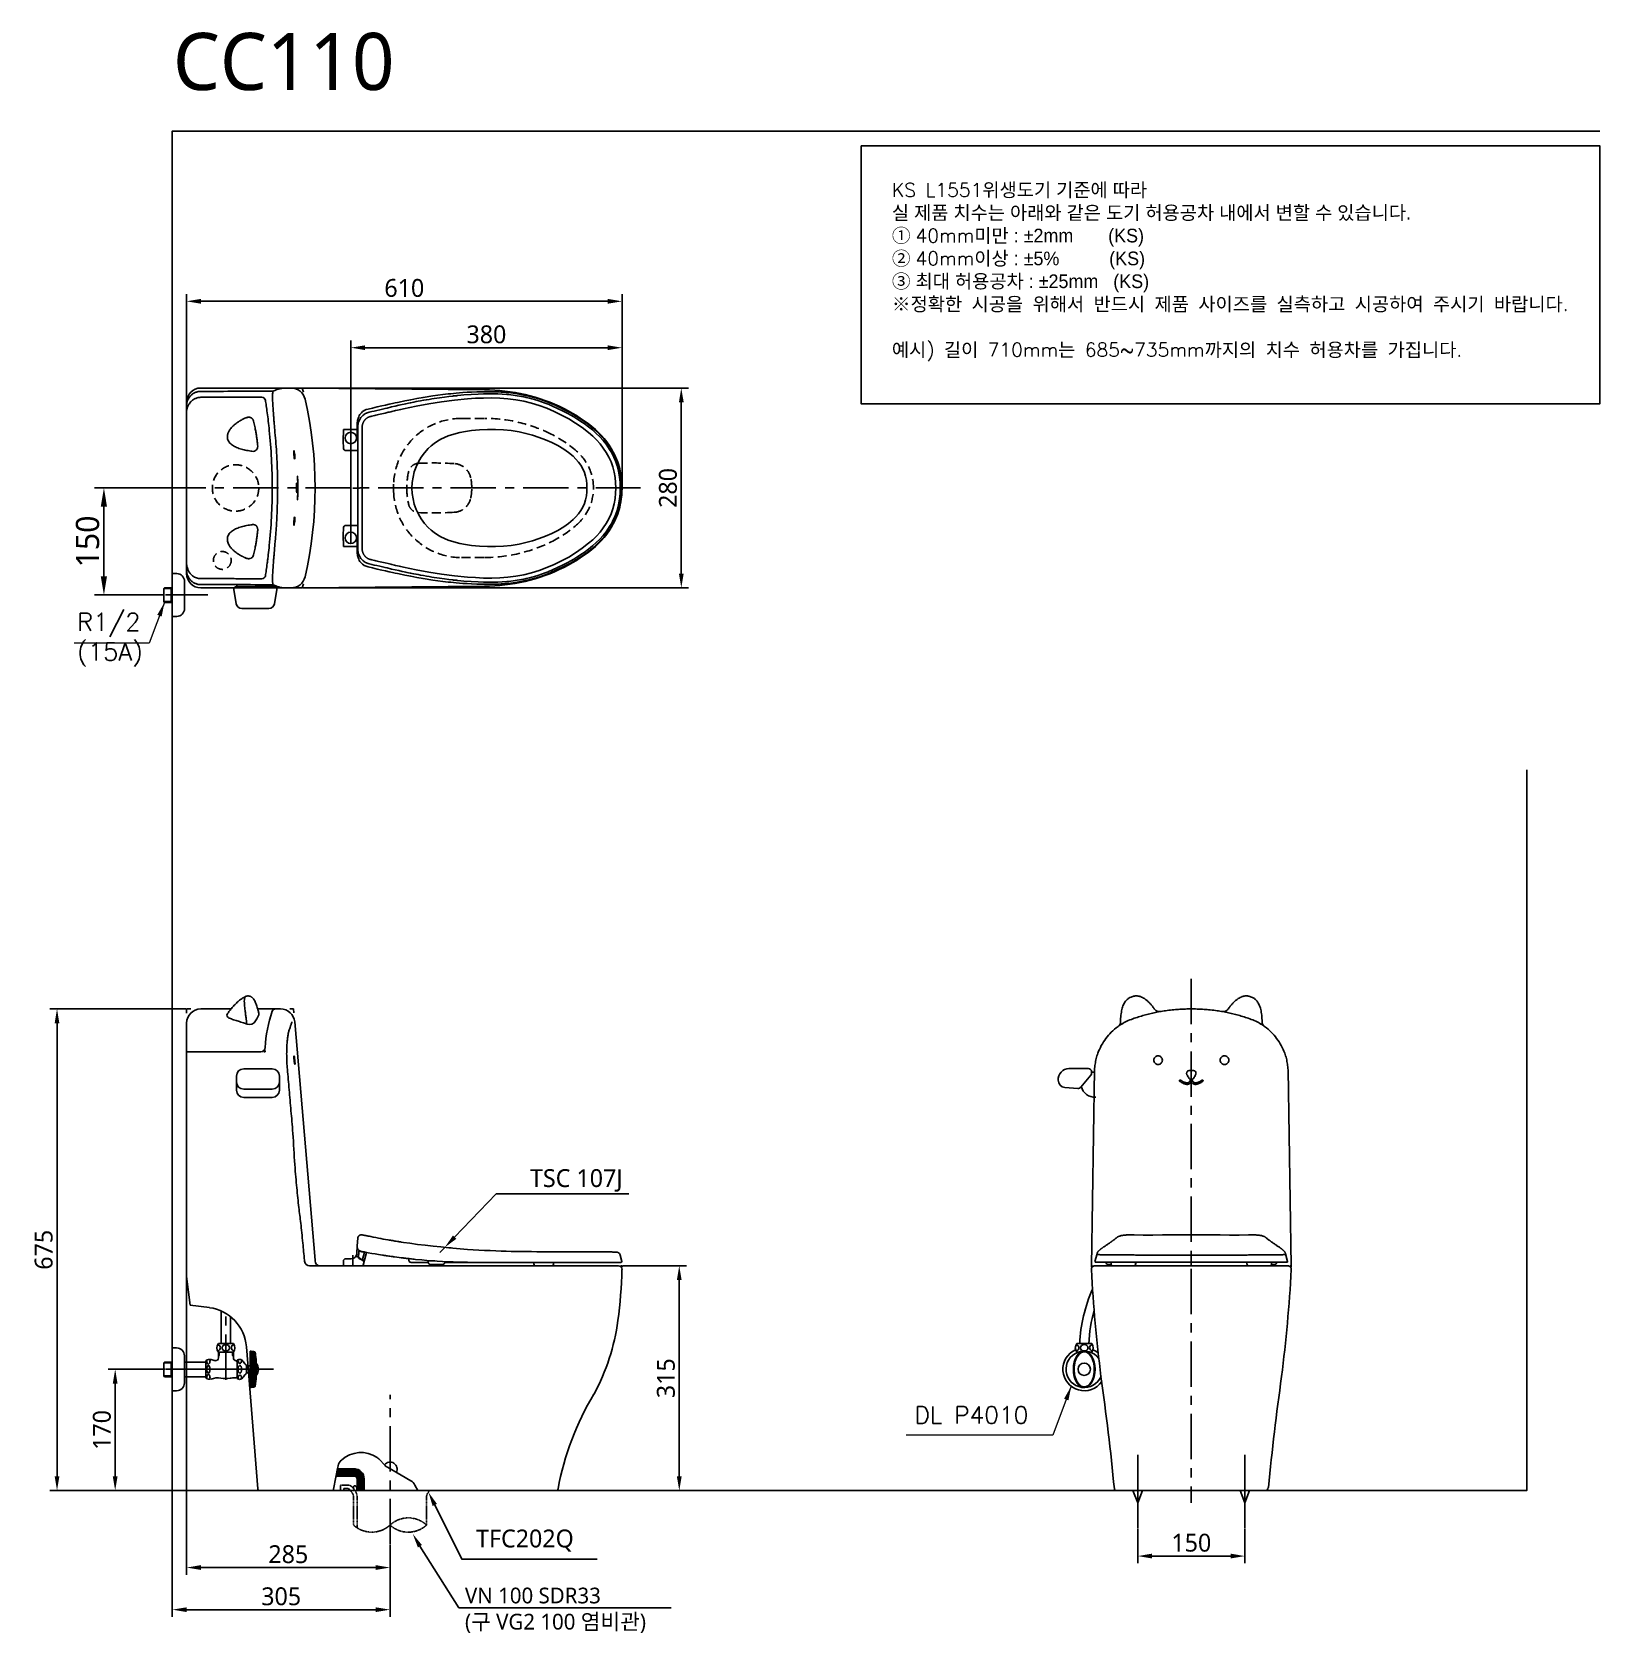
# Model space of a CAD drawing. Header units: millimetres. Extents: x -437 to 1759, y 174 to 2418.
import ezdxf

# ---------------------------------------------------------------- set-up
doc = ezdxf.new("R2010")
doc.units = ezdxf.units.MM
doc.linetypes.add('CENTER', pattern=[50.8, 31.75, -6.35, 6.35, -6.35])
doc.linetypes.add('HIDDEN', pattern=[0.375, 0.25, -0.125])
for name, color, linetype in [('1', 1, 'Continuous'), ('2', 2, 'Continuous'), ('3', 3, 'Continuous'), ('4', 4, 'Continuous'), ('6', 6, 'Continuous'), ('CEN', 1, 'CENTER'), ('CENTER', 2, 'CENTER'), ('FAUCET', 4, 'Continuous')]:
    doc.layers.add(name, color=color, linetype=linetype)
doc.styles.add('GHS', font='romans', dxfattribs={"bigfont": 'ghs'})
doc.styles.add('ROMANS', font='romans', dxfattribs={"height": 10.144927})
doc.styles.get("Standard").update_dxf_attribs({"font": 'NanumGothic.ttf'})
doc.dimstyles.new('ISO-25', dxfattribs={"dimtxt": 20, "dimasz": 20, "dimexe": 3, "dimexo": 1, "dimgap": 5, "dimtad": 1, "dimtoh": 1, "dimdec": 0, "dimtxsty": 'Standard', "dimcen": 0, "dimclrd": 3, "dimclre": 3, "dimclrt": 2, "dimadec": 0, "dimazin": 0, "dimtfac": 1, "dimtdec": 0, "dimtmove": 0, "dimatfit": 3, "dimfxl": 0, "dimarcsym": 0})
doc.dimstyles.get("Standard").update_dxf_attribs({"dimtxt": 2.5, "dimasz": 2, "dimexe": 2, "dimexo": 1, "dimgap": 1.5, "dimtad": 1, "dimdec": 0, "dimlfac": 10, "dimrnd": 0.5, "dimzin": 0, "dimdsep": 46, "dimtxsty": 'Standard', "dimcen": 0, "dimclrt": 2, "dimadec": 0, "dimazin": 0, "dimtfac": 1, "dimtdec": 0, "dimtmove": 0, "dimatfit": 3, "dimfxl": 0, "dimtolj": 1, "dimtzin": 0, "dimarcsym": 0})

msp = doc.modelspace()

# ---------------------------------------------------------------- texts
at = {"color": 7, "insert": (-239.8, 2416.5), "char_height": 80, "width": 456.6, "attachment_point": 1, "style": 'GHS'}
msp.add_mtext('{\\fNanumGothic|b0|i0|c0|p50;CC110}', dxfattribs=at)
at = {"color": 2, "linetype": 'Continuous', "lineweight": 5, "attachment_point": 1, "style": 'GHS'}
for s, width, gutter_width, insert, char_height in [('R1/2\\P(15A)', 65.724, 20, (-374, 1603.6), 25), ('DL P4010', 190.917, 24, (799.1, 491.9), 24)]:
    msp.add_mtext_dynamic_manual_height_columns(s, width=width, gutter_width=gutter_width, heights=[0], dxfattribs=dict(at, insert=insert, char_height=char_height))
at = {"layer": '2', "attachment_point": 4, "style": 'ROMANS'}
for s, insert, char_height in [('{\\Fromans|c129;KS L1551\\fGulim|b0|i0|c129|p50;위생도기 기준에 따라 \\P실 제품 치수는 아래와 같은 도기 허용공차 내에서 변할 수 있습니다. \\Fromans|c129;\\P\\fGulim|b0|i0|c129|p50;① \\Fromans|c129;40mm\\fGulim|b0|i0|c129|p50;미만 : ±2mm       (KS)\\Fromans|c129; \\P\\fGulim|b0|i0|c129|p50;② \\Fromans|c129;40mm\\fGulim|b0|i0|c129|p50;이상 : ±5%          (KS)\\Fromans|c129;\\P\\fGulim|b0|i0|c129|p50;③ 최대 허용공차 : ±25mm   (KS)}\\P※정확한 시공을 위해서 반드시 제품 사이즈를 실측하고 시공하여 주시기 바랍니다.\\P\\P예시) 길이 710mm는 685~735mm까지의 치수 허용차를 가집니다.', (767.4, 2081.3), 19.2), ('{\\fNanumGothic|b0|i0|c129|p50;T\\fNanumGothic|b0|i0|c0|p50;FC202\\fNanumGothic|b0|i0|c129|p50;Q}', (184.9, 303.9), 25), ('{\\fNanumGothic|b0|i0|c129|p50;VN 100 SDR33\\P(구 VG2 100 염비관)}', (169.4, 206.2), 22)]:
    msp.add_mtext(s, dxfattribs=dict(at, insert=insert, char_height=char_height))

# ---------------------------------------------------------------- blocks, each defined once
blk = doc.blocks.new('*D30')
at = {"layer": '3', "color": 3, "lineweight": -2}
for p, q in [((-240.6, 372.9), (-240.6, 197.1)), ((64.4, 298), (64.4, 197.1)), ((-220.6, 207.1), (44.4, 207.1))]:
    blk.add_line(p, q, dxfattribs=at)
at = {"layer": '3', "color": 3}
for points in [[(-220.6, 210.4), (-220.6, 203.8), (-240.6, 207.1)], [(44.4, 210.4), (44.4, 203.8), (64.4, 207.1)]]:
    blk.add_solid(points, dxfattribs=at)
at = {"layer": 'Defpoints', "color": 0}
for p in [(-240.6, 373.9), (64.4, 299), (64.4, 207.1)]:
    blk.add_point(p, dxfattribs=at)
at = {"layer": '3', "color": 2, "insert": (-88.1, 225.7), "char_height": 25, "attachment_point": 5}
blk.add_mtext('305', dxfattribs=at)
blk = doc.blocks.new('*D31')
at = {"layer": '1', "color": 3, "lineweight": -2}
for p, q in [((-251.3, 543.9), (-330.6, 543.9)), ((-320.6, 393.9), (-320.6, 523.9)), ((-241.6, 373.9), (-330.6, 373.9))]:
    blk.add_line(p, q, dxfattribs=at)
at = {"layer": '1', "color": 3}
for points in [[(-324, 523.9), (-317.3, 523.9), (-320.6, 543.9)], [(-324, 393.9), (-317.3, 393.9), (-320.6, 373.9)]]:
    blk.add_solid(points, dxfattribs=at)
at = {"layer": 'Defpoints', "color": 0}
for p in [(-320.6, 543.9), (-250.3, 543.9), (-240.6, 373.9)]:
    blk.add_point(p, dxfattribs=at)
at = {"layer": '1', "color": 2, "insert": (-339.2, 458.9), "char_height": 25, "attachment_point": 5, "rotation": 90}
blk.add_mtext('170', dxfattribs=at)
blk = doc.blocks.new('*D32')
at = {"color": 3, "lineweight": -2}
for p, q in [((-231.1, 1778.9), (-349.4, 1778.9)), ((-336.4, 1752.9), (-336.4, 1654.9)), ((-251.6, 1628.9), (-349.4, 1628.9))]:
    blk.add_line(p, q, dxfattribs=at)
at = {"color": 3}
for points in [[(-340.8, 1752.9), (-332.1, 1752.9), (-336.4, 1778.9)], [(-340.8, 1654.9), (-332.1, 1654.9), (-336.4, 1628.9)]]:
    blk.add_solid(points, dxfattribs=at)
at = {"layer": 'Defpoints', "color": 0}
for p in [(-229.8, 1778.9), (-336.4, 1628.9), (-250.3, 1628.9)]:
    blk.add_point(p, dxfattribs=at)
at = {"color": 2, "insert": (-359.2, 1703.9), "char_height": 32.5, "attachment_point": 5, "rotation": 90}
blk.add_mtext('150', dxfattribs=at)
blk = doc.blocks.new('*X34')
at = {"color": 0}
for p, q in [((1040, 968), (1078.1, 968)), ((1040.2, 969), (1077.7, 969)), ((1040.4, 970), (1077.2, 970)), ((1040.6, 971), (1076.6, 971)), ((1040.8, 972), (1075.8, 972)), ((1041, 973), (1074.9, 973)), ((1041.2, 974), (1073.8, 974)), ((1041.4, 975), (1072.4, 975)), ((1041.6, 976), (1070.5, 976)), ((1041.8, 977), (1066.9, 977)), ((1066, 967), (1078.4, 967)), ((1067.8, 966), (1078.7, 966)), ((1068.5, 965), (1078.9, 965)), ((1068.9, 964), (1079, 964)), ((1069, 963), (1079, 963)), ((1069, 962), (1079, 962)), ((1069, 961), (1079, 961)), ((1069, 960), (1079, 960)), ((1069, 959), (1079, 959)), ((1069, 958), (1079, 958)), ((1069, 957), (1079, 957)), ((1069, 956), (1079, 956)), ((1069, 955), (1079, 955)), ((1069, 954), (1079, 954)), ((1069, 953), (1079, 953)), ((1069, 952), (1079, 952)), ((1069, 951), (1079, 951)), ((1069, 950), (1079, 950)), ((1069, 949), (1079, 949)), ((1069, 948), (1079, 948)), ((1069, 947), (1079, 947))]:
    blk.add_line(p, q, dxfattribs=at)
blk = doc.blocks.new('*D37')
at = {"color": 3, "lineweight": -2}
for p, q in [((213.3, 789.7), (154.9, 729.1)), ((399, 789.7), (213.3, 789.7)), ((134.1, 707.5), (141.1, 714.7))]:
    blk.add_line(p, q, dxfattribs=at)
at = {"color": 3}
blk.add_solid([(152.5, 731.4), (157.3, 726.8), (141.1, 714.7)], dxfattribs=at)
at = {"layer": 'Defpoints', "color": 0}
for p in [(134.1, 707.5), (141.1, 714.7)]:
    blk.add_point(p, dxfattribs=at)
at = {"color": 2, "insert": (325.4, 808.5), "char_height": 25, "attachment_point": 5}
blk.add_mtext('TSC 107J', dxfattribs=at)
blk = doc.blocks.new('*D44')
at = {"color": 3, "lineweight": -2}
for p, q in [((1111.9, 321), (1111.9, 272.2)), ((1261.9, 321), (1261.9, 272.2)), ((1131.9, 282.2), (1241.9, 282.2))]:
    blk.add_line(p, q, dxfattribs=at)
at = {"color": 3}
for points in [[(1131.9, 285.6), (1131.9, 278.9), (1111.9, 282.2)], [(1241.9, 285.6), (1241.9, 278.9), (1261.9, 282.2)]]:
    blk.add_solid(points, dxfattribs=at)
at = {"layer": 'Defpoints', "color": 0}
for p in [(1111.9, 322), (1261.9, 322), (1261.9, 282.2)]:
    blk.add_point(p, dxfattribs=at)
at = {"color": 2, "insert": (1186.9, 300.8), "char_height": 25, "attachment_point": 5}
blk.add_mtext('150', dxfattribs=at)
blk = doc.blocks.new('*D46')
at = {"color": 3, "lineweight": -2}
for p, q in [((-220.6, 710.9), (-220.6, 256.1)), ((64.4, 298), (64.4, 256.1)), ((-200.6, 266.1), (44.4, 266.1))]:
    blk.add_line(p, q, dxfattribs=at)
at = {"color": 3}
for points in [[(-200.6, 269.5), (-200.6, 262.8), (-220.6, 266.1)], [(44.4, 269.5), (44.4, 262.8), (64.4, 266.1)]]:
    blk.add_solid(points, dxfattribs=at)
at = {"layer": 'Defpoints', "color": 0}
for p in [(-220.6, 711.9), (64.4, 299), (64.4, 266.1)]:
    blk.add_point(p, dxfattribs=at)
at = {"color": 2, "insert": (-78.1, 284.7), "char_height": 25, "attachment_point": 5}
blk.add_mtext('285', dxfattribs=at)
blk = doc.blocks.new('*D49')
at = {"layer": '3', "color": 3, "lineweight": -2}
for p, q in [((9.4, 1701.9), (9.4, 1985.4)), ((29.4, 1975.4), (369.4, 1975.4)), ((389.4, 1779.9), (389.4, 1985.4))]:
    blk.add_line(p, q, dxfattribs=at)
at = {"layer": '3', "color": 3}
for points in [[(29.4, 1978.7), (29.4, 1972.1), (9.4, 1975.4)], [(369.4, 1978.7), (369.4, 1972.1), (389.4, 1975.4)]]:
    blk.add_solid(points, dxfattribs=at)
at = {"layer": 'Defpoints', "color": 0}
for p in [(389.4, 1975.4), (389.4, 1778.9), (9.4, 1700.9)]:
    blk.add_point(p, dxfattribs=at)
at = {"layer": '3', "color": 2, "insert": (199.4, 1994), "char_height": 25, "attachment_point": 5}
blk.add_mtext('380', dxfattribs=at)
blk = doc.blocks.new('*D50')
at = {"layer": '3', "color": 3, "lineweight": -2}
for p, q in [((-220.6, 1899.9), (-220.6, 2050.4)), ((389.4, 1779.9), (389.4, 2050.4)), ((-200.6, 2040.4), (369.4, 2040.4))]:
    blk.add_line(p, q, dxfattribs=at)
at = {"layer": '3', "color": 3}
for points in [[(-200.6, 2043.8), (-200.6, 2037.1), (-220.6, 2040.4)], [(369.4, 2043.8), (369.4, 2037.1), (389.4, 2040.4)]]:
    blk.add_solid(points, dxfattribs=at)
at = {"layer": 'Defpoints', "color": 0}
for p in [(389.4, 2040.4), (-220.6, 1898.9), (389.4, 1778.9)]:
    blk.add_point(p, dxfattribs=at)
at = {"layer": '3', "color": 2, "insert": (84.4, 2059), "char_height": 25, "attachment_point": 5}
blk.add_mtext('610', dxfattribs=at)
blk = doc.blocks.new('*D51')
at = {"layer": '3', "color": 3, "lineweight": -2}
for p, q in [((390.4, 688.9), (479.6, 688.9)), ((469.6, 668.9), (469.6, 393.9)), ((297.9, 373.9), (479.6, 373.9))]:
    blk.add_line(p, q, dxfattribs=at)
at = {"layer": '3', "color": 3}
for points in [[(466.2, 668.9), (472.9, 668.9), (469.6, 688.9)], [(466.2, 393.9), (472.9, 393.9), (469.6, 373.9)]]:
    blk.add_solid(points, dxfattribs=at)
at = {"layer": 'Defpoints', "color": 0}
for p in [(389.4, 688.9), (296.9, 373.9), (469.6, 373.9)]:
    blk.add_point(p, dxfattribs=at)
at = {"layer": '3', "color": 2, "insert": (450.9, 531.4), "char_height": 25, "attachment_point": 5, "rotation": 90}
blk.add_mtext('315', dxfattribs=at)
blk = doc.blocks.new('*D52')
at = {"layer": '3', "color": 3, "lineweight": -2}
for p, q in [((-73.1, 1918.9), (482.4, 1918.9)), ((472.4, 1658.9), (472.4, 1898.9)), ((-57.4, 1638.9), (482.4, 1638.9))]:
    blk.add_line(p, q, dxfattribs=at)
at = {"layer": '3', "color": 3}
for points in [[(469.1, 1898.9), (475.8, 1898.9), (472.4, 1918.9)], [(469.1, 1658.9), (475.8, 1658.9), (472.4, 1638.9)]]:
    blk.add_solid(points, dxfattribs=at)
at = {"layer": 'Defpoints', "color": 0}
for p in [(-74.1, 1918.9), (472.4, 1918.9), (-58.4, 1638.9)]:
    blk.add_point(p, dxfattribs=at)
at = {"layer": '3', "color": 2, "insert": (453.8, 1778.9), "char_height": 25, "attachment_point": 5, "rotation": 90}
blk.add_mtext('280', dxfattribs=at)
blk = doc.blocks.new('A$C70F92199')
at = {"color": 2}
for p, q in [((0.3, 216.9), (0, 200.4)), ((0.3, 216.9), (5.3, 216.9)), ((5.3, 216.9), (11.2, 216.9)), ((5.3, 216.9), (11.2, 216.9)), ((11.2, 216.9), (17.4, 216.9)), ((11.2, 216.9), (17.4, 216.9)), ((18, 216.9), (17.4, 216.9)), ((19.5, 224), (19.5, 202.1)), ((20.1, 202), (19.5, 202.1)), ((0, 200.4), (0.2, 191.4)), ((4.2, 187.4), (11.2, 187.4)), ((4.2, 187.4), (11.2, 187.4)), ((11.2, 187.4), (20.3, 187.4)), ((11.2, 187.4), (20.3, 187.4)), ((20.3, 199), (20.3, 134.9)), ((20.3, 70.9), (20.3, 134.9)), ((0, 69.4), (0.2, 78.5)), ((0.3, 52.9), (0, 69.4)), ((4.2, 82.4), (11.2, 82.4)), ((4.2, 82.4), (11.2, 82.4)), ((11.2, 82.4), (20.3, 82.4)), ((11.2, 82.4), (20.3, 82.4)), ((20.1, 67.9), (19.5, 67.8)), ((19.5, 45.9), (19.5, 67.7)), ((0.3, 52.9), (5.3, 52.9)), ((5.3, 52.9), (11.2, 52.9)), ((5.3, 52.9), (11.2, 52.9)), ((11.2, 52.9), (17.4, 52.9)), ((11.2, 52.9), (17.4, 52.9)), ((18, 52.9), (17.4, 52.9))]:
    blk.add_line(p, q, dxfattribs=at)
for points in [[(187, 269.6), (179.9, 269.4), (173.5, 269), (167.8, 268.6), (162.7, 268.2), (158.2, 267.8), (154.4, 267.5), (150.6, 267.1), (146.9, 266.7), (143.2, 266.3), (139.4, 265.8), (125.7, 264), (111.9, 261.8), (103.2, 260.3), (94.6, 258.7), (86.3, 257), (78.6, 255.4), (75.9, 254.8), (72.7, 254.1), (68.9, 253.3), (64.4, 252.3), (59.4, 251.1), (53.9, 249.9), (47.8, 248.5), (41.2, 247), (34.9, 245.5)], [(390.5, 134.9), (390.4, 139.5), (390.1, 145.1), (389.6, 150.1), (388.9, 154.6), (388.1, 158.4), (387.4, 161.7), (386.5, 165), (385.6, 168.1), (384.5, 171.2), (383.4, 174.4), (380.2, 181.4), (376.5, 188.3), (372.2, 194.8), (367.5, 200.9), (361.6, 207.6), (355.3, 213.9), (348.6, 219.7), (341.6, 225.2), (334.4, 230.3), (326.9, 235.1), (319.3, 239.6), (308.3, 245.5), (297.1, 250.8), (285.6, 255.5), (273.9, 259.7), (261.9, 263.1), (255.1, 264.7), (248.3, 266.1), (241.4, 267.2), (234.7, 268.1), (228.4, 268.8), (226.2, 269), (224, 269.1), (221.4, 269.3), (218.3, 269.5), (214.7, 269.6), (210.7, 269.8), (205.3, 269.9), (199.3, 269.9), (192.7, 269.8), (187, 269.6)], [(82.7, 251.9), (77.9, 250.8), (72.8, 249.7), (67.8, 248.5), (61.4, 247), (58.6, 246.4), (55.1, 245.6), (51.1, 244.6), (47.2, 243.7), (43.5, 242.8), (40.2, 242.1), (36.4, 241.2)], [(388.2, 134.9), (387.9, 142.7), (387.1, 150.5), (385.7, 158.4), (383.7, 166.2), (382.4, 170.2), (380.9, 174.1), (379.3, 177.9), (377.4, 181.7), (375.4, 185.5), (373.2, 189.1), (370.8, 192.7), (368.2, 196.2), (364, 201.4), (359.4, 206.5), (354.4, 211.4), (349.1, 216.2), (343.4, 220.8), (337.4, 225.3), (334.5, 227.3), (331.1, 229.5), (327.4, 232), (323.2, 234.5), (318.7, 237.2), (313.6, 239.9), (308.3, 242.7), (300.4, 246.5), (293.1, 249.8), (291.5, 250.4), (290, 251.1), (288.5, 251.7), (287.1, 252.3), (285.6, 252.8), (284.2, 253.4), (282.9, 253.9), (277.6, 255.8), (272.7, 257.4), (268.2, 258.8), (264.1, 259.9), (261.2, 260.7), (258.6, 261.3), (256.2, 261.9), (252.9, 262.6), (249.9, 263.2), (246.9, 263.7), (243.9, 264.2), (240.9, 264.7), (238, 265.1), (235, 265.5), (232, 265.8), (229, 266), (222.9, 266.5), (216.6, 266.8), (210.1, 266.9), (203.4, 267), (196.6, 266.9), (189.2, 266.6), (179.1, 266), (169.2, 265.3), (160.5, 264.5), (159.6, 264.4), (158.6, 264.3), (157.6, 264.2), (156.7, 264.1), (155.7, 264), (154.7, 263.9), (153.8, 263.8), (148.2, 263.1), (141.9, 262.3), (135.1, 261.4), (127.6, 260.3), (124, 259.7), (120.3, 259.1), (116.5, 258.5), (112.6, 257.8), (108.5, 257.1), (105, 256.4), (102.2, 255.9), (98.9, 255.2), (96.4, 254.7), (94.7, 254.4), (93.6, 254.2), (91.5, 253.8), (89.5, 253.3), (87.7, 253), (85.6, 252.5), (82.7, 251.9)], [(381.9, 134.9), (381.6, 142.4), (380.9, 149.8), (379.6, 157.2), (377.7, 164.4), (375.2, 171.4), (372.2, 178.2), (368.6, 184.7), (364.4, 190.8), (359.8, 196.7), (354.8, 202.3), (349.5, 207.6), (343.8, 212.5), (334.9, 219.5), (325.6, 225.9), (315.9, 231.8), (306, 237.2), (295.7, 242.1), (285.3, 246.6), (274.7, 250.6), (263.9, 253.9), (252.9, 256.7), (241.8, 258.7), (230.6, 260.1), (219.3, 260.9), (208, 261.2), (196.6, 261), (185.3, 260.6), (174, 259.8), (155.9, 258), (137.9, 255.7), (120.1, 252.9), (102.3, 249.6), (84.7, 245.9)], [(19.6, 226.5), (19.5, 225.3)], [(19.5, 225.3), (19.5, 224.4)], [(19.5, 224.4), (19.5, 224)], [(19.9, 228.4), (19.6, 226.5)], [(25.1, 240), (24.2, 239), (23.4, 237.8), (22.5, 236.4), (21.7, 234.8), (20.8, 232.4), (20.1, 229.6), (19.9, 228.4)], [(36.4, 241.2), (35.1, 240.8), (33.8, 240.4), (32.5, 239.8), (31.2, 239.2), (29.9, 238.4), (29, 237.8), (28.2, 237.1), (27.3, 236.4), (26.5, 235.5), (25.6, 234.6), (24.8, 233.6), (23.7, 232), (22.6, 230), (21.6, 227.5), (20.9, 224.8), (20.5, 222.5), (20.5, 220.7)], [(25.5, 240.4), (25.1, 240)], [(28.9, 243.1), (27.2, 241.9), (25.5, 240.4)], [(34.9, 245.5), (32.2, 244.7), (29.6, 243.5), (28.9, 243.1)], [(84.7, 245.9), (82.5, 245.4), (80.6, 245), (78.5, 244.5), (76.1, 244), (73.4, 243.4), (71.7, 243), (69.9, 242.6), (68.3, 242.2), (66.6, 241.8), (65, 241.4), (63, 241), (58.7, 240), (54.2, 238.9), (49.5, 237.9), (47.6, 237.4), (45.7, 237), (44.3, 236.7), (42.1, 236.1), (40.1, 235.7), (38.6, 235.3)], [(17.4, 216.9), (17.8, 216.9), (18.4, 216.9), (19.1, 216.9), (19.5, 216.9)], [(17.4, 216.9), (17.8, 216.9), (18.4, 216.9), (19.1, 216.9), (19.5, 216.9)], [(20.3, 199), (20.3, 199.4), (20.3, 199.8), (20.3, 200.3), (20.3, 200.7), (20.3, 201.1), (20.2, 201.5), (20.2, 201.7), (20.1, 201.9), (20.1, 202), (20.1, 202)], [(20.5, 220.7), (20.5, 215.3)], [(26.6, 215.2), (26.6, 213.2), (26.6, 211.1), (26.6, 208.8), (26.6, 206.8), (26.6, 204.9), (26.6, 202.7), (26.6, 200.1), (26.6, 197.5), (26.6, 195.4), (26.6, 193.4), (26.6, 191.3), (26.6, 189.1), (26.6, 187.2), (26.6, 185.3), (26.6, 182.4), (26.6, 179.6), (26.6, 177.3), (26.6, 176.4), (26.6, 175.5), (26.6, 174.7), (26.5, 174), (26.5, 173.2), (26.5, 172.5), (26.5, 171.5), (26.5, 169.8), (26.5, 168.1), (26.5, 166.8), (26.5, 164.8), (26.5, 162.9), (26.5, 160.9), (26.5, 158.8), (26.5, 155.8), (26.5, 152.9), (26.5, 149.9), (26.4, 146.5), (26.4, 142.6), (26.4, 138.8), (26.4, 134.9)], [(341.3, 134.9), (341.1, 140.5), (340.6, 146), (339.5, 151.5), (337.9, 156.8), (335.7, 161.9), (332.9, 166.7), (329.7, 171.2), (326.1, 175.4), (322.1, 179.3), (315.7, 184.7), (308.9, 189.5), (300.7, 194.4), (292.1, 198.7), (283.3, 202.4), (274.3, 205.8), (265.2, 208.8), (255.9, 211.3), (246.6, 213.5), (235.5, 215.4), (224.4, 216.6), (213.2, 217.1), (202.1, 217.1), (190.9, 216.5), (179.7, 215.4), (171.4, 214.2), (163.2, 212.6), (155.1, 210.5), (147.2, 207.9), (142, 205.7), (137, 203.3), (132.2, 200.5), (127.6, 197.3), (123.3, 193.9), (119.2, 190.1)], [(0.2, 191.4), (0.3, 190.4), (0.6, 189.7), (1.4, 188.6), (2.7, 187.7), (4.2, 187.4)], [(119.2, 190.1), (114, 184.4), (109.4, 178.3), (105.4, 171.8), (102.2, 164.8), (99.6, 157.6), (97.8, 150.2), (96.7, 142.6), (96.3, 134.9)], [(119.2, 190.1), (119.2, 190.1), (119.2, 190.1)], [(26.6, 54.7), (26.6, 56.7), (26.6, 58.8), (26.6, 61), (26.6, 63.1), (26.6, 65), (26.6, 67.2), (26.6, 69.8), (26.6, 72.4), (26.6, 74.5), (26.6, 76.5), (26.6, 78.6), (26.6, 80.7), (26.6, 82.7), (26.6, 84.6), (26.6, 87.5), (26.6, 90.2), (26.6, 92.6), (26.6, 93.5), (26.6, 94.4), (26.6, 95.2), (26.5, 95.9), (26.5, 96.7), (26.5, 97.4), (26.5, 98.3), (26.5, 100.1), (26.5, 101.8), (26.5, 103.1), (26.5, 105.1), (26.5, 107), (26.5, 109), (26.5, 111), (26.5, 114.1), (26.5, 117), (26.5, 120), (26.4, 123.4), (26.4, 127.3), (26.4, 131.1), (26.4, 134.9)], [(388.2, 134.9), (387.9, 127.2), (387.1, 119.4), (385.7, 111.5), (383.7, 103.6), (382.4, 99.7), (380.9, 95.8), (379.3, 92), (377.4, 88.2), (375.4, 84.4), (373.2, 80.8), (370.8, 77.2), (368.2, 73.7), (364, 68.5), (359.4, 63.4), (354.4, 58.5), (349.1, 53.7), (343.4, 49.1), (337.4, 44.6), (334.5, 42.6), (331.1, 40.3), (327.4, 37.9), (323.2, 35.4), (318.7, 32.7), (313.6, 29.9), (308.3, 27.2), (300.4, 23.3), (293.1, 20.1), (291.5, 19.4), (290, 18.8), (288.5, 18.2), (287.1, 17.6), (285.6, 17.1), (284.2, 16.5), (282.9, 16), (277.6, 14.1), (272.7, 12.5), (268.2, 11.1), (264.1, 10), (261.2, 9.2), (258.6, 8.5), (256.2, 8), (252.9, 7.3), (249.9, 6.7), (246.9, 6.1), (243.9, 5.6), (240.9, 5.2), (238, 4.8), (235, 4.4), (232, 4.1), (229, 3.8), (222.9, 3.4), (216.6, 3.1), (210.1, 2.9), (203.4, 2.9), (196.6, 3), (189.2, 3.3), (179.1, 3.8), (169.2, 4.6), (160.5, 5.4), (159.6, 5.5), (158.6, 5.6), (157.6, 5.7), (156.7, 5.8), (155.7, 5.9), (154.7, 6), (153.8, 6.1), (148.2, 6.8), (141.9, 7.6), (135.1, 8.5), (127.6, 9.6), (124, 10.2), (120.3, 10.8), (116.5, 11.4), (112.6, 12.1), (108.5, 12.8), (105, 13.5), (102.2, 14), (98.9, 14.6), (96.4, 15.1), (94.7, 15.5), (93.6, 15.7), (91.5, 16.1), (89.5, 16.5), (87.7, 16.9), (85.6, 17.4), (82.7, 18)], [(381.9, 134.9), (381.6, 127.5), (380.9, 120), (379.6, 112.7), (377.7, 105.5), (375.2, 98.5), (372.2, 91.7), (368.6, 85.2), (364.4, 79), (359.8, 73.2), (354.8, 67.6), (349.5, 62.3), (343.8, 57.4), (334.9, 50.4), (325.6, 44), (315.9, 38.1), (306, 32.7), (295.7, 27.8), (285.3, 23.3), (274.7, 19.3), (263.9, 15.9), (252.9, 13.2), (241.8, 11.2), (230.6, 9.8), (219.3, 9), (208, 8.7), (196.6, 8.8), (185.3, 9.3), (174, 10.1), (155.9, 11.8), (137.9, 14.2), (120.1, 17), (102.3, 20.3), (84.7, 24)], [(119.2, 79.8), (114, 85.4), (109.4, 91.6), (105.4, 98.1), (102.2, 105), (99.6, 112.3), (97.8, 119.7), (96.7, 127.3), (96.3, 134.9)], [(341.3, 134.9), (341.1, 129.4), (340.6, 123.8), (339.5, 118.4), (337.9, 113.1), (335.7, 108), (332.9, 103.2), (329.7, 98.7), (326.1, 94.5), (322.1, 90.6), (315.7, 85.2), (308.9, 80.4), (300.7, 75.5), (292.1, 71.2), (283.3, 67.5), (274.3, 64.1), (265.2, 61.1), (255.9, 58.6), (246.6, 56.4), (235.5, 54.5), (224.4, 53.3), (213.2, 52.8), (202.1, 52.8), (190.9, 53.4), (179.7, 54.5), (171.4, 55.7), (163.2, 57.3), (155.1, 59.4), (147.2, 62), (142, 64.2), (137, 66.6), (132.2, 69.4), (127.6, 72.6), (123.3, 76), (119.2, 79.8)], [(390.5, 134.9), (390.4, 130.4), (390.1, 124.8), (389.6, 119.8), (388.9, 115.3), (388.1, 111.5), (387.4, 108.2), (386.5, 104.9), (385.6, 101.8), (384.5, 98.7), (383.4, 95.5), (380.2, 88.5), (376.5, 81.6), (372.2, 75.1), (367.5, 68.9), (361.6, 62.3), (355.3, 56), (348.6, 50.2), (341.6, 44.7), (334.4, 39.6), (326.9, 34.8), (319.3, 30.3), (308.3, 24.4), (297.1, 19.1), (285.6, 14.4), (273.9, 10.2), (261.9, 6.8), (255.1, 5.2), (248.3, 3.8), (241.4, 2.7), (234.7, 1.8), (228.4, 1.1), (226.2, 0.9), (224, 0.8), (221.4, 0.6), (218.3, 0.4), (214.7, 0.2), (210.7, 0.1), (205.3, 0), (199.3, 0), (192.7, 0.1), (187, 0.2)], [(0.2, 78.5), (0.3, 79.5), (0.6, 80.2), (1.4, 81.3), (2.7, 82.2), (4.2, 82.4)], [(20.3, 70.9), (20.3, 70.5), (20.3, 70), (20.3, 69.6), (20.3, 69.1), (20.3, 68.7), (20.2, 68.4), (20.2, 68.2), (20.1, 68), (20.1, 67.9), (20.1, 67.9)], [(119.2, 79.8), (119.2, 79.8), (119.2, 79.8)], [(17.4, 52.9), (17.8, 52.9), (18.4, 52.9), (19.1, 52.9), (19.5, 52.9)], [(17.4, 52.9), (17.8, 52.9), (18.4, 52.9), (19.1, 52.9), (19.5, 52.9)], [(19.5, 45.5), (19.5, 45.9)], [(19.5, 44.6), (19.5, 45.5)], [(20.5, 49.2), (20.5, 54.6)], [(36.4, 28.7), (35.1, 29.1), (33.8, 29.5), (32.5, 30.1), (31.2, 30.7), (29.9, 31.5), (29, 32.1), (28.2, 32.8), (27.3, 33.5), (26.5, 34.4), (25.6, 35.3), (24.8, 36.3), (23.7, 37.9), (22.6, 39.9), (21.6, 42.4), (20.9, 45.1), (20.5, 47.3), (20.5, 49.2)], [(19.6, 43.4), (19.5, 44.6)], [(19.9, 41.5), (19.6, 43.4)], [(25.1, 29.9), (24.2, 30.9), (23.4, 32.1), (22.5, 33.5), (21.7, 35), (20.8, 37.5), (20.1, 40.3), (19.9, 41.5)], [(25.5, 29.5), (25.1, 29.9)], [(28.9, 26.8), (27.2, 28), (25.5, 29.5)], [(34.9, 24.3), (32.2, 25.2), (29.6, 26.4), (28.9, 26.8)], [(187, 0.2), (179.9, 0.5), (173.5, 0.9), (167.8, 1.3), (162.7, 1.7), (158.2, 2), (154.4, 2.4), (150.6, 2.8), (146.9, 3.2), (143.2, 3.6), (139.4, 4.1), (125.7, 5.9), (111.9, 8.1), (103.2, 9.6), (94.6, 11.2), (86.3, 12.9), (78.6, 14.5), (75.9, 15.1), (72.7, 15.8), (68.9, 16.6), (64.4, 17.6), (59.4, 18.7), (53.9, 20), (47.8, 21.4), (41.2, 22.9), (34.9, 24.3)], [(82.7, 18), (77.9, 19.1), (72.8, 20.2), (67.8, 21.4), (61.4, 22.9), (58.6, 23.5), (55.1, 24.3), (51.1, 25.3), (47.2, 26.2), (43.5, 27), (40.2, 27.8), (36.4, 28.7)], [(84.7, 24), (82.5, 24.5), (80.6, 24.9), (78.5, 25.4), (76.1, 25.9), (73.4, 26.5), (71.7, 26.9), (69.9, 27.3), (68.3, 27.7), (66.6, 28.1), (65, 28.5), (63, 28.9), (58.7, 29.9), (54.2, 30.9), (49.5, 32), (47.6, 32.5), (45.7, 32.9), (44.3, 33.2), (42.1, 33.8), (40.1, 34.2), (38.6, 34.6)]]:
    blk.add_lwpolyline(points, dxfattribs=at)
for points in [[(38.6, 235.3), (38.3, 235.2), (37.7, 235.1), (36.8, 234.8), (35.9, 234.4), (35.1, 234), (34.2, 233.5), (33.4, 233), (32.6, 232.5), (31.9, 231.8), (31.2, 231.2), (30.5, 230.5), (29.9, 229.8), (29.3, 229), (28.8, 228.2), (28.3, 227.3), (27.8, 226.4), (27.5, 225.5), (27.2, 224.6), (26.9, 223.6), (26.7, 222.6), (26.6, 221.6), (26.6, 221), (26.6, 220.7)], [(19.5, 202.1), (19.5, 202.1), (19.5, 202.1), (19.5, 202.1)], [(20.5, 215.3), (20.5, 213.7), (20.5, 210.4), (20.4, 204.7), (20.4, 199.6), (20.4, 195.1), (20.4, 191.1), (20.4, 187.5), (20.4, 184.3), (20.4, 181.4), (20.4, 178.7), (20.5, 176.3), (20.5, 174.2), (20.5, 172.4), (20.5, 170.6), (20.5, 168.8), (20.5, 166.8), (20.5, 164.4), (20.5, 161.7), (20.5, 158.8), (20.5, 155.7), (20.5, 152.2), (20.5, 148.5), (20.5, 144.4), (20.5, 139.9), (20.5, 136.6), (20.5, 134.9)], [(26.6, 220.7), (26.6, 220), (26.6, 218.7), (26.6, 216.9), (26.6, 215.8), (26.6, 215.2)], [(20.5, 54.6), (20.5, 56.2), (20.5, 59.5), (20.4, 65.2), (20.4, 70.3), (20.4, 74.8), (20.4, 78.8), (20.4, 82.3), (20.4, 85.6), (20.4, 88.5), (20.4, 91.1), (20.5, 93.6), (20.5, 95.7), (20.5, 97.5), (20.5, 99.3), (20.5, 101.1), (20.5, 103.1), (20.5, 105.5), (20.5, 108.1), (20.5, 111), (20.5, 114.2), (20.5, 117.6), (20.5, 121.4), (20.5, 125.5), (20.5, 130), (20.5, 133.2), (20.5, 134.9)], [(19.5, 67.7), (19.5, 67.7), (19.5, 67.7), (19.5, 67.8)], [(26.6, 49.2), (26.6, 49.9), (26.6, 51.2), (26.6, 53), (26.6, 54.1), (26.6, 54.7)], [(38.6, 34.6), (38.3, 34.6), (37.7, 34.8), (36.8, 35.1), (35.9, 35.5), (35.1, 35.9), (34.2, 36.3), (33.4, 36.9), (32.6, 37.4), (31.9, 38), (31.2, 38.7), (30.5, 39.4), (29.9, 40.1), (29.3, 40.9), (28.8, 41.7), (28.3, 42.6), (27.8, 43.5), (27.5, 44.4), (27.2, 45.3), (26.9, 46.3), (26.7, 47.2), (26.6, 48.2), (26.6, 48.9), (26.6, 49.2)]]:
    blk.add_open_spline(points, degree=3, dxfattribs=at)
at = {"layer": 'CEN', "color": 2, "ltscale": 20}
blk.add_line((22.9, 134.9), (13.3, 134.9), dxfattribs=at)
blk = doc.blocks.new('A$C697461AD')
at = {"color": 2}
for p, q in [((18.9, 17.7), (19.2, 27.8)), ((18.9, 17.7), (19.2, 27.8)), ((18.9, 17.7), (19.2, 27.8)), ((18.9, 17.7), (19.2, 27.8)), ((20.2, 38.8), (19.2, 28.2)), ((20.1, 23.9), (20.1, 24)), ((20.1, 24), (20.1, 24)), ((20.1, 23.9), (20.1, 24)), ((20.1, 24), (20.1, 24)), ((0, 1.1), (0, 7)), ((0, 1.1), (0, 7)), ((0, 0.1), (0, 1.1)), ((0, 0.1), (0.1, 0)), ((3, 10), (10.9, 10)), ((3, 10), (10.9, 10)), ((21.6, 17.6), (21.7, 20.7)), ((21.6, 17.6), (21.7, 20.7)), ((29.6, 19.3), (26.9, 8.9)), ((29.6, 19.3), (26.9, 8.9)), ((27.5, 0.1), (27.4, 0)), ((27.7, 1.1), (27.5, 0.1)), ((32.2, 18.8), (27.7, 1.1)), ((32.2, 18.8), (27.7, 1.1)), ((29.4, 7.5), (32.2, 18.8)), ((29.4, 7.5), (32.2, 18.8)), ((31.3, 19), (31.3, 19)), ((31.3, 19), (31.3, 19)), ((118.3, 7.5), (118.3, 7.7)), ((119, 7), (118.8, 7)), ((118.9, 4.8), (118.8, 7)), ((123.2, 7), (119, 7)), ((121.9, 2), (122.1, 2)), ((122.1, 2), (125.5, 2)), ((127.9, 7), (123.2, 7)), ((125.5, 2), (131.3, 2)), ((131.3, 2), (136.8, 2)), ((136.8, 2), (139.2, 2)), ((142.2, 6.1), (142.2, 4.8)), ((266.7, 2.8), (266.6, 5)), ((294.5, 5), (294.4, 2.8)), ((387.9, 15), (390.2, 6.3)), ((390.2, 6.3), (390.2, 6.3)), ((9.5, 0), (0.1, 0)), ((27.4, 0), (21.5, 0)), ((269.7, 0), (270.3, 0)), ((270.3, 0), (278.1, 0)), ((278.1, 0), (285.8, 0)), ((285.8, 0), (290.7, 0)), ((290.7, 0), (291.4, 0))]:
    blk.add_line(p, q, dxfattribs=at)
for points in [[(19.2, 28.2), (19.2, 28.1)], [(19.4, 25.7), (19.3, 26.3), (19.2, 26.8), (19.2, 27.4), (19.2, 28.1)], [(20.1, 24), (20, 24.1), (19.9, 24.3), (19.8, 24.7), (19.6, 25.1), (19.4, 25.7)], [(20.1, 23.9), (20.2, 23.8), (20.3, 23.6), (20.4, 23.4), (20.6, 23.2), (20.8, 22.9), (21, 22.7), (21.1, 22.5), (21.3, 22.3), (21.5, 22.1), (21.6, 22), (22, 21.6)], [(20.2, 39.4), (20.4, 40), (20.6, 40.6), (20.9, 41.1), (21.2, 41.6), (21.5, 42), (21.8, 42.3), (22.2, 42.6), (22.3, 42.7), (22.5, 42.8), (22.9, 43.1), (23.3, 43.2), (24.1, 43.5), (25.2, 43.6), (26.2, 43.5)], [(26.2, 43.5), (26.4, 43.5), (26.8, 43.4), (27.3, 43.3), (27.7, 43.2), (28, 43.1), (28.4, 43.1), (28.8, 43), (29.1, 42.9), (29.3, 42.9), (29.6, 42.8), (29.9, 42.8), (30.2, 42.7), (30.5, 42.7), (30.8, 42.6), (31.1, 42.5), (31.5, 42.5), (31.9, 42.4), (32.3, 42.3), (32.8, 42.2), (33.3, 42.1), (33.8, 42), (34.3, 41.9), (34.8, 41.8)], [(84.4, 32.9), (81.2, 33.4), (80.7, 33.5), (80.3, 33.6), (80.1, 33.6), (79.6, 33.7), (78.9, 33.8), (78.2, 33.9), (77.8, 33.9), (77.5, 34), (77.1, 34.1), (76.7, 34.1), (76.2, 34.2), (75.7, 34.3), (73.8, 34.6), (72.2, 34.9), (70.6, 35.1), (69.3, 35.4), (68.1, 35.6), (67, 35.7), (66.2, 35.9), (65.5, 36), (63.9, 36.3), (62.3, 36.6), (59.1, 37.1), (55.9, 37.7), (52.6, 38.3), (49.1, 38.9), (45.5, 39.6), (41.9, 40.3), (38.3, 41)], [(84.3, 32.9), (93, 31.7), (103.8, 30.2), (114.6, 28.9), (125.5, 27.6), (136.5, 26.5), (147.5, 25.4), (150.8, 25.1)], [(278.3, 19.9), (278, 19.9), (270.8, 19.9), (263.6, 20), (256.6, 20), (249.5, 20.1), (242.4, 20.2), (235.2, 20.3), (228, 20.5), (220.8, 20.7), (213.6, 21), (205.6, 21.4), (197.6, 21.8), (189.6, 22.2), (181.7, 22.7), (173.7, 23.2), (163.6, 24), (153.5, 24.9), (150.8, 25.1)], [(17.1, 12.9), (17.3, 13.3)], [(17.1, 12.9), (17.3, 13.3)], [(17.1, 12.5), (17.5, 12.9), (18.1, 13.2), (18.8, 13.2), (19.5, 13), (20, 12.7)], [(17.1, 12.5), (17.5, 12.9), (18.1, 13.2), (18.8, 13.2), (19.5, 13), (20, 12.7)], [(17.3, 13.3), (17.5, 13.5), (17.6, 13.7)], [(17.3, 13.3), (17.5, 13.5), (17.6, 13.7)], [(20.6, 12.7), (20.6, 12.8), (20.5, 12.9), (20.4, 13.1), (20.5, 13.2), (20.5, 13.3)], [(20.6, 12.7), (20.6, 12.8), (20.5, 12.9), (20.4, 13.1), (20.5, 13.2), (20.5, 13.3)], [(21.7, 20.7), (21.7, 20.7), (21.7, 20.9), (21.8, 21), (21.9, 21.1), (22.1, 21.2), (22.3, 21.2), (22.4, 21.1), (22.4, 21.1)], [(21.7, 20.7), (21.7, 20.7), (21.7, 20.9), (21.8, 21), (21.9, 21.1), (22.1, 21.2), (22.3, 21.2), (22.4, 21.1), (22.4, 21.1)], [(22.3, 21.4), (22.3, 21.5)], [(22.3, 21.4), (22.6, 21.3), (22.9, 21.1), (23.2, 20.9), (23.9, 20.6), (24.6, 20.3), (24.8, 20.2)], [(24.8, 20.2), (25.3, 20.1)], [(25.3, 20.1), (25.7, 20), (26.2, 20), (26.8, 19.9), (27.5, 19.7), (28.2, 19.6), (28.9, 19.5), (30.7, 19.1), (32.6, 18.8), (34.6, 18.4)], [(26.9, 8.9), (26.9, 8.9), (26.8, 8.7), (26.7, 8.6), (26.6, 8.5), (26.4, 8.5), (26.2, 8.6), (26.2, 8.6)], [(26.9, 8.9), (26.9, 8.9), (26.8, 8.7), (26.7, 8.6), (26.6, 8.5), (26.4, 8.5), (26.2, 8.6), (26.2, 8.6)], [(26.3, 8.3), (26.2, 8.6)], [(26.3, 8.3), (26.2, 8.6)], [(26.4, 8.3), (26.3, 8.3)], [(26.4, 8.3), (26.3, 8.3)], [(26.9, 8), (26.9, 8), (26.6, 8.1), (26.4, 8.3)], [(26.9, 8), (26.9, 8), (26.6, 8.1), (26.4, 8.3)], [(27.2, 7.8), (26.9, 8)], [(27.2, 7.8), (26.9, 8)], [(34.6, 18.4), (39.6, 17.5), (44.5, 16.7), (49.1, 16), (52, 15.5), (54.8, 15.1), (55.1, 15), (55.4, 15), (55.7, 14.9), (56, 14.9), (56.4, 14.8), (56.8, 14.8), (57.2, 14.7), (57.7, 14.6), (58.9, 14.5), (60.2, 14.3), (61.8, 14), (63.6, 13.8), (65.2, 13.5), (66.7, 13.3), (68, 13.1), (69.1, 13), (70, 12.9), (70.7, 12.8), (70.8, 12.8), (71, 12.7), (71.1, 12.7), (71.2, 12.7), (71.3, 12.7), (71.5, 12.7), (74.9, 12.2), (78, 11.8), (80.9, 11.5), (83.6, 11.1), (84.8, 11), (86, 10.9), (87.2, 10.7), (88.4, 10.6), (89.6, 10.4), (90.9, 10.3), (92.1, 10.2), (93.8, 10), (95.5, 9.8), (97.3, 9.6), (99, 9.4), (101.2, 9.2), (109.7, 8.4), (116.9, 7.8), (123.9, 7.3), (131.4, 6.8), (138.8, 6.3), (146.2, 5.9), (153.6, 5.6), (160.4, 5.4), (167.2, 5.2), (173.8, 5.1), (180.3, 5), (186.7, 5)], [(91.7, 7.7), (91.6, 8.2), (91.5, 9.2), (91.4, 10.1), (91.4, 10.3)], [(91.6, 7.7), (91.6, 7.7)], [(91.6, 7.7), (91.7, 7.7)], [(91.6, 7.7), (91.6, 7.7), (91.7, 7.7)], [(94.4, 5), (93.9, 5.1), (93.4, 5.3), (93.1, 5.5), (92.8, 5.6), (92.7, 5.8), (92.5, 5.9), (92.4, 6), (92.4, 6), (92.3, 6.2), (92.2, 6.3), (91.9, 6.7), (91.8, 7.2), (91.7, 7.7)], [(94.3, 5), (94.3, 5)], [(117.5, 5), (115.3, 5), (113, 5), (111, 5), (109.3, 5), (107.7, 5), (106.3, 5), (104.9, 5), (103.7, 5), (102.7, 5), (101.9, 5), (101.2, 5), (100.5, 5), (99.7, 5), (99, 5), (98.2, 5), (97.4, 5), (96.7, 5), (96, 5), (95.4, 5), (94.8, 5), (94.4, 5)], [(117.7, 5), (115.9, 5), (113.6, 5), (111.7, 5), (109.9, 5), (108.3, 5), (107.2, 5)], [(117.7, 5), (115.9, 5), (113.6, 5), (111.7, 5), (109.9, 5), (108.3, 5), (107.2, 5)], [(118.9, 5), (117.5, 5)], [(117.5, 5), (117.8, 5)], [(178.3, 5), (178.1, 5), (173.1, 5), (170.7, 5), (168.3, 5), (165.6, 5), (162.8, 5), (159.7, 5), (156.7, 5), (153.5, 5), (150.1, 5), (146.6, 5), (143, 5), (142.2, 5)], [(318.8, 5), (312.9, 5), (305.3, 5), (297.6, 5), (289.8, 5), (281.8, 5), (275.5, 5), (269.1, 5), (262.7, 5), (259.4, 5)], [(271.6, 19.9), (272.5, 19.9), (279.4, 19.9), (286.3, 19.9), (286.6, 19.9)], [(278.3, 19.9), (279.8, 19.9), (286.6, 19.9), (293.4, 19.8), (300.1, 19.8), (306.7, 19.8), (313.1, 19.8), (319.5, 19.7), (325.8, 19.7), (331.9, 19.7), (337.9, 19.6), (342.7, 19.6), (347.4, 19.6), (352, 19.6), (356.3, 19.6), (359.6, 19.5), (362.7, 19.5), (365.6, 19.5), (368.3, 19.5), (370.5, 19.5), (372.6, 19.5), (374.4, 19.5), (376.1, 19.5), (377.5, 19.4), (378.7, 19.4), (379.8, 19.4), (380.6, 19.4), (381.2, 19.4), (381.6, 19.4)], [(335.8, 5), (330.2, 5), (324.5, 5), (318.8, 5)], [(381.6, 19.4), (382, 19.4), (382.2, 19.4), (382.4, 19.4), (382.6, 19.4), (382.7, 19.4), (382.8, 19.4)], [(381.6, 19.4), (382, 19.4)], [(384.1, 19.1), (384.2, 19), (384.4, 19), (384.5, 18.9), (384.6, 18.9), (384.8, 18.8), (384.9, 18.7), (385.1, 18.6), (385.4, 18.4), (385.7, 18.2), (386, 18)], [(387.3, 16.4), (387.4, 16.3)], [(387.4, 16.3), (387.6, 15.8), (387.7, 15.4)], [(387.7, 15.4), (387.9, 14.9)]]:
    blk.add_lwpolyline(points, dxfattribs=at)
for centre, radius, start, end in [((26.7, 27.5), 7.5, 177.2018, 178), ((26.7, 27.5), 7.5, 177.2018, 178), ((22.9, 38.9), 2.69, 168.0184, 176.0421), ((10.9, 18), 8, 270, 323.7094), ((10.9, 18), 8, 270, 323.7094), ((10.9, 18), 8, 320.6053, 358), ((10.9, 18), 8, 320.6053, 358), ((10.9, 18), 8, 323.7094, 358), ((10.9, 18), 8, 323.7094, 358), ((40.8, 34.1), 29.9, 225.9213, 244.1498), ((40.8, 34.1), 29.9, 225.9213, 244.1498), ((10.9, 18), 10.7, 334.1007, 358), ((10.9, 18), 10.7, 334.1007, 358), ((40.8, 34.1), 29.4, 226.633, 240.2796), ((40.8, 34.1), 29.4, 226.633, 240.2796), ((26.7, 27.5), 7.69, 236.2717, 270.8162), ((26.7, 27.5), 7.69, 236.2717, 270.8162), ((40.8, 34.1), 29.6, 242.7904, 244.5431), ((40.8, 34.1), 29.6, 242.7904, 244.5431), ((94.6, 8), 3, 185.0485, 265.2253), ((94.6, 8), 3, 265.2253, 270), ((118.8, 7.5), 0.5, 180.5, 270), ((121.9, 5), 3, 183, 270), ((139.2, 5), 3, 270, 357), ((269.7, 3), 3, 183, 270), ((291.4, 3), 3, 270, 357), ((382.1, 13.4), 6, 70.5499, 83.1908), ((382.1, 13.4), 6, 48.9811, 57.0895), ((382.1, 13.4), 6, 29.8141, 48.9811), ((382.1, 13.4), 6, 19.5249, 29.8141), ((382.1, 13.4), 6, 15, 19.5249), ((389.2, 6), 1, 270, 283.4726), ((389.2, 6), 1, 285.1034, 15), ((389.2, 6), 1, 283.4726, 285.1034)]:
    blk.add_arc(centre, radius, start, end, dxfattribs=at)
at = {"color": 2, "extrusion": (0, 0, -1)}
for centre, major_axis, ratio, start_param, end_param in [((3, 7), (2.12, -2.12), 0.999695, 2.356347, 3.926838), ((3, 7), (2.12, -2.12), 0.999695, 2.356347, 3.926838), ((15.5, 0), (-6, 0), 0.017455, 0, 3.141593), ((27.4, 6), (-0.64, 1.36), 0.999745, 0.88317, 2.258423), ((27.4, 6), (-0.64, 1.36), 0.999745, 0.88317, 2.258423)]:
    blk.add_ellipse(centre, major_axis=major_axis, ratio=ratio, start_param=start_param, end_param=end_param, dxfattribs=at)
at = {"color": 2}
for points, knots in [([(20.2, 38.8), (20.2, 38.9), (20.2, 38.9), (20.2, 38.9), (20.2, 38.9), (20.2, 39), (20.2, 39), (20.2, 39), (20.2, 39), (20.2, 39)], [0.6481132, 0.6481132, 0.6481132, 0.6481132, 0.6666667, 0.7083333, 0.75, 0.7916667, 0.8333333, 0.875, 0.8999216, 0.8999216, 0.8999216, 0.8999216]), ([(38.3, 41), (36.7, 41.4), (35.8, 41.6), (34.9, 41.8), (34.8, 41.8)], [0.5579079, 0.5579079, 0.5579079, 0.5579079, 0.6563781, 0.6627775, 0.6627775, 0.6627775, 0.6627775]), ([(22, 21.6), (22, 21.6), (22.1, 21.6), (22.2, 21.5), (22.3, 21.5)], [0.5313492, 0.5313492, 0.5313492, 0.5313492, 0.53685986, 0.5619487, 0.5619487, 0.5619487, 0.5619487]), ([(91.3, 10.3), (91.4, 10), (91.4, 9.6), (91.5, 8.9), (91.5, 8.3), (91.5, 7.9), (91.6, 7.7)], [0.94696473, 0.94696473, 0.94696473, 0.94696473, 0.96774463, 0.97883552, 0.98992641, 1, 1, 1, 1]), ([(94.6, 5), (94.7, 5), (94.8, 5), (95.2, 5), (95.6, 5), (96, 5), (96.6, 5), (97.1, 5), (97.8, 5), (98.5, 5), (99.4, 5), (100.2, 5), (101.2, 5), (102.3, 5), (103.5, 5), (105, 5), (106.8, 5), (108.9, 5), (111.4, 5), (114.3, 5), (116.6, 5), (117.8, 5)], [0.0528071, 0.0528071, 0.0528071, 0.0528071, 0.1, 0.15, 0.2, 0.25, 0.3, 0.35, 0.4, 0.45, 0.5, 0.55, 0.6, 0.65, 0.7, 0.75, 0.8, 0.85, 0.9, 0.95, 1, 1, 1, 1]), ([(94.6, 5), (94.6, 5), (94.6, 5), (94.6, 5), (94.6, 5)], [0.00000057, 0.00000057, 0.00000057, 0.00000057, 0.05, 0.05280712, 0.05280712, 0.05280712, 0.05280712]), ([(143.1, 5), (143.6, 5), (145.1, 5), (147.2, 5), (149, 5), (149.5, 5)], [0.1951544, 0.1951544, 0.1951544, 0.1951544, 0.20454545, 0.22727273, 0.23606832, 0.23606832, 0.23606832, 0.23606832]), ([(151.8, 5), (151.8, 5), (152.3, 5), (152.8, 5), (153.3, 5)], [0.2492, 0.2492, 0.2492, 0.2492, 0.25, 0.2569, 0.2569, 0.2569, 0.2569]), ([(154.8, 5), (155.3, 5), (157.5, 5), (160.8, 5), (163.8, 5), (165, 5)], [0.2646, 0.2646, 0.2646, 0.2646, 0.27272727, 0.29545455, 0.3108, 0.3108, 0.3108, 0.3108]), ([(165, 5), (165.5, 5), (166.2, 5), (166.9, 5), (166.9, 5)], [0.3108, 0.3108, 0.3108, 0.3108, 0.318181818, 0.319170714, 0.319170714, 0.319170714, 0.319170714]), ([(166.9, 5), (168.6, 5), (170.7, 5), (172.8, 5), (173.1, 5)], [0.31917071, 0.31917071, 0.31917071, 0.31917071, 0.34090909, 0.34535153, 0.34535153, 0.34535153, 0.34535153]), ([(173.1, 5), (174.6, 5), (176.8, 5), (179, 5), (179.7, 5)], [0.34535153, 0.34535153, 0.34535153, 0.34535153, 0.36363636, 0.3724, 0.3724, 0.3724, 0.3724]), ([(179.7, 5), (180.8, 5), (182.8, 5), (184.8, 5), (185.6, 5)], [0.3724, 0.3724, 0.3724, 0.3724, 0.38636364, 0.39676233, 0.39676233, 0.39676233, 0.39676233]), ([(186.7, 5), (191, 5), (196.3, 5), (201.1, 5), (202.1, 5)], [0, 0, 0, 0, 0.02564103, 0.03233574, 0.03233574, 0.03233574, 0.03233574]), ([(206.7, 5), (207.9, 5), (211.7, 5), (215.4, 5), (217.9, 5)], [0.0428311, 0.0428311, 0.0428311, 0.0428311, 0.05128205, 0.07047056, 0.07047056, 0.07047056, 0.07047056]), ([(217.9, 5), (218.7, 5), (220.5, 5), (222.3, 5), (223.2, 5)], [0.07047056, 0.07047056, 0.07047056, 0.07047056, 0.07692308, 0.08450109, 0.08450109, 0.08450109, 0.08450109]), ([(225.1, 5), (226.7, 5), (231.2, 5), (235.7, 5), (238.6, 5), (238.9, 5)], [0.08980628, 0.08980628, 0.08980628, 0.08980628, 0.1025641, 0.12820513, 0.13054123, 0.13054123, 0.13054123, 0.13054123]), ([(238.9, 5), (241.4, 5), (245.4, 5), (249.3, 5), (250.9, 5)], [0.13054123, 0.13054123, 0.13054123, 0.13054123, 0.15384615, 0.16917675, 0.16917675, 0.16917675, 0.16917675]), ([(250.9, 5), (251.9, 5), (253.3, 5), (254.7, 5), (255.1, 5)], [0.16917675, 0.16917675, 0.16917675, 0.16917675, 0.17948718, 0.1833431, 0.1833431, 0.1833431, 0.1833431]), ([(255.1, 5), (257.3, 5), (261.8, 5), (266.3, 5), (268.7, 5)], [0.1833431, 0.1833431, 0.1833431, 0.1833431, 0.20512821, 0.22983625, 0.22983625, 0.22983625, 0.22983625]), ([(268.7, 5), (268.8, 5), (270.3, 5), (271.8, 5), (273.3, 5)], [0.22983625, 0.22983625, 0.22983625, 0.22983625, 0.23076923, 0.24515994, 0.24515994, 0.24515994, 0.24515994]), ([(275.6, 5), (276, 5), (278.9, 5), (282.1, 5), (285, 5), (285.2, 5)], [0.25288704, 0.25288704, 0.25288704, 0.25288704, 0.25641026, 0.28205128, 0.2833008, 0.2833008, 0.2833008, 0.2833008]), ([(285.2, 5), (287.8, 5), (291.2, 5), (294.5, 5), (295.2, 5)], [0.2833008, 0.2833008, 0.2833008, 0.2833008, 0.30769231, 0.3136, 0.3136, 0.3136, 0.3136]), ([(295.2, 5), (297.4, 5), (302.4, 5), (310.2, 5), (318.4, 5), (324.9, 5), (328.7, 5), (330.1, 5)], [0.3136, 0.3136, 0.3136, 0.3136, 0.3333333, 0.3589744, 0.3846154, 0.4102564, 0.4257016, 0.4257016, 0.4257016, 0.4257016]), ([(330.1, 5), (331, 5), (331.9, 5), (332.8, 5), (332.9, 5)], [0.42570156, 0.42570156, 0.42570156, 0.42570156, 0.43589744, 0.43640576, 0.43640576, 0.43640576, 0.43640576]), ([(332.9, 5), (335, 5), (339.1, 5), (343.9, 5), (346.5, 5), (347.4, 5)], [0.43640576, 0.43640576, 0.43640576, 0.43640576, 0.46153846, 0.48717949, 0.50018596, 0.50018596, 0.50018596, 0.50018596]), ([(347.4, 5), (348.3, 5), (350.8, 5), (353.5, 5), (355.3, 5), (355.7, 5)], [0.50018596, 0.50018596, 0.50018596, 0.50018596, 0.51282051, 0.53846154, 0.54483612, 0.54483612, 0.54483612, 0.54483612]), ([(358.2, 5), (358.4, 5), (358.9, 5), (359.4, 5), (359.7, 5)], [0.56, 0.56, 0.56, 0.56, 0.564102564, 0.569444947, 0.569444947, 0.569444947, 0.569444947]), ([(359.7, 5), (360.8, 5), (363, 5), (365.8, 5), (367.4, 5), (368, 5)], [0.56944495, 0.56944495, 0.56944495, 0.56944495, 0.58974359, 0.61538462, 0.628992, 0.628992, 0.628992, 0.628992]), ([(368, 5), (368.4, 5), (369.9, 5), (371.3, 5), (372.2, 5)], [0.628992, 0.628992, 0.628992, 0.628992, 0.64102564, 0.66640344, 0.66640344, 0.66640344, 0.66640344]), ([(372.2, 5), (372.2, 5), (373.1, 5), (374.8, 5), (376.9, 5), (378.1, 5), (378.6, 5)], [0.66640344, 0.66640344, 0.66640344, 0.66640344, 0.66666667, 0.69230769, 0.71794872, 0.73864, 0.73864, 0.73864, 0.73864]), ([(378.6, 5), (378.8, 5), (379.6, 5), (380.9, 5), (382.6, 5), (384.1, 5), (385.1, 5), (385.6, 5), (385.7, 5)], [0.73864, 0.73864, 0.73864, 0.73864, 0.7435897, 0.7692308, 0.7948718, 0.8205128, 0.8461538, 0.852694, 0.852694, 0.852694, 0.852694]), ([(386.1, 5), (386.2, 5), (386.7, 5), (387.5, 5), (388.3, 5), (388.8, 5), (389.1, 5), (389.2, 5), (389.2, 5)], [0.861886, 0.861886, 0.861886, 0.861886, 0.8717949, 0.8974359, 0.9230769, 0.9487179, 0.974359, 0.9832213, 0.9832213, 0.9832213, 0.9832213])]:
    blk.add_open_spline(points, degree=3, knots=knots, dxfattribs=at)
for points in [[(17.1, 12.9), (17.1, 12.9), (17.1, 12.8), (17.1, 12.7), (17.1, 12.6), (17.1, 12.5)], [(17.1, 12.9), (17.1, 12.9), (17.1, 12.8), (17.1, 12.7), (17.1, 12.6), (17.1, 12.5)], [(28.1, 7.4), (28, 7.4), (28, 7.3), (27.9, 7.3), (27.8, 7.3), (27.8, 7.2)], [(28.1, 7.4), (28, 7.4), (28, 7.3), (27.9, 7.3), (27.8, 7.3), (27.8, 7.2)], [(28.9, 5.7), (28.9, 5.7), (28.9, 5.7), (28.9, 5.7), (28.9, 5.7), (28.9, 5.8), (28.9, 5.8), (28.9, 5.9), (29, 5.9), (29, 6), (29, 6.1), (29, 6.2), (29.1, 6.3), (29.1, 6.4), (29.1, 6.6), (29.2, 6.7), (29.2, 6.8), (29.2, 7), (29.3, 7.1), (29.3, 7.2), (29.3, 7.3), (29.3, 7.4), (29.4, 7.5), (29.4, 7.5)], [(28.9, 5.7), (28.9, 5.7), (28.9, 5.7), (28.9, 5.7), (28.9, 5.7), (28.9, 5.8), (28.9, 5.8), (28.9, 5.9), (29, 5.9), (29, 6), (29, 6.1), (29, 6.2), (29.1, 6.3), (29.1, 6.4), (29.1, 6.6), (29.2, 6.7), (29.2, 6.8), (29.2, 7), (29.3, 7.1), (29.3, 7.2), (29.3, 7.3), (29.3, 7.4), (29.4, 7.5), (29.4, 7.5)], [(117.8, 5), (118.2, 5), (118.6, 5), (118.9, 5)], [(142.2, 5), (142.5, 5), (142.8, 5), (143.1, 5)], [(149.5, 5), (149.8, 5), (150.1, 5), (150.4, 5)], [(150.4, 5), (150.9, 5), (151.3, 5), (151.8, 5)], [(153.3, 5), (153.8, 5), (154.3, 5), (154.8, 5)], [(185.6, 5), (186, 5), (186.3, 5), (186.7, 5)], [(202.1, 5), (203.7, 5), (205.2, 5), (206.7, 5)], [(223.2, 5), (223.9, 5), (224.5, 5), (225.1, 5)], [(273.3, 5), (274.1, 5), (274.8, 5), (275.6, 5)], [(355.7, 5), (356.6, 5), (357.4, 5), (358.2, 5)], [(385.7, 5), (385.8, 5), (386, 5), (386.1, 5)], [(389.2, 5), (389.2, 5), (389.2, 5), (389.2, 5)]]:
    blk.add_open_spline(points, degree=3, dxfattribs=at)
at = {"layer": 'CEN', "color": 2, "ltscale": 5}
blk.add_line((13, 0), (13, 15), dxfattribs=at)
blk = doc.blocks.new('A$C751C4CB8')
at = {"color": 2}
for p, q in [((15.3, 4.8), (15.3, 5)), ((18.3, 2), (19, 2)), ((19, 2), (22.7, 2)), ((22.5, 2.8), (22.4, 5)), ((57.1, 5), (57, 2.8)), ((57, 2.8), (57.1, 2.8)), ((57.2, 5), (57.1, 2.8)), ((212.6, 5), (212.8, 2.8)), ((212.8, 5), (212.9, 2.8)), ((212.9, 2.8), (212.8, 2.8)), ((250.9, 2), (247.2, 2)), ((247.4, 2.8), (247.5, 5)), ((251.6, 2), (250.9, 2)), ((254.6, 4.8), (254.6, 5)), ((25.5, 0), (28.6, 0)), ((28.6, 0), (37.3, 0)), ((37.3, 0), (50.1, 0)), ((50.1, 0), (54.1, 0)), ((54.1, 0), (54.1, 0)), ((219.8, 0), (215.8, 0)), ((215.8, 0), (215.8, 0)), ((232.6, 0), (219.8, 0)), ((241.3, 0), (232.6, 0)), ((244.4, 0), (241.3, 0))]:
    blk.add_line(p, q, dxfattribs=at)
for points in [[(2.9, 17.1), (3.1, 17.8), (3.3, 18.1), (3.4, 18.4), (3.6, 18.7), (3.8, 19.1), (4, 19.4), (4.2, 19.7), (4.4, 19.9), (4.5, 20.2), (4.9, 20.6), (5.2, 20.9), (5.5, 21.2), (5.8, 21.5), (6.2, 21.8), (6.5, 22.1), (6.9, 22.4), (7.2, 22.7), (7.6, 23.1), (8, 23.3), (8.3, 23.6), (8.7, 23.9), (9, 24.1), (9.2, 24.3), (9.4, 24.4), (9.6, 24.6), (9.8, 24.7), (10.1, 24.9), (10.4, 25.1), (10.7, 25.4), (11.1, 25.7), (11.6, 26), (12.1, 26.4), (12.7, 26.8), (13.4, 27.2), (14.1, 27.7), (14.9, 28.2), (15.7, 28.8), (16.5, 29.4), (17.5, 30), (18.4, 30.7), (19.5, 31.4), (20.2, 31.9)], [(20.3, 31.9), (20.8, 32.3), (21.4, 32.7), (21.8, 33), (22.3, 33.3), (22.7, 33.6), (23, 33.8), (23.2, 34), (23.4, 34.1), (23.5, 34.2), (23.6, 34.3), (23.7, 34.4), (23.9, 34.5), (24, 34.6), (24.2, 34.7), (24.5, 35), (24.9, 35.3), (25.4, 35.6), (25.9, 36), (26.6, 36.5), (27.2, 37), (28, 37.6), (28.8, 38.3), (29.7, 39), (30.6, 39.7)], [(30.6, 39.7), (30.8, 39.9)], [(30.8, 39.9), (30.9, 40)], [(30.9, 40), (31.4, 40.3), (32, 40.7), (32.5, 40.9), (32.9, 41.1), (33.3, 41.3), (33.7, 41.4), (34, 41.6), (34.8, 41.8), (35.6, 42), (36.6, 42.3), (37.6, 42.5), (38.2, 42.6), (38.9, 42.7), (39.5, 42.8), (40.1, 42.9), (40.6, 42.9), (41.3, 43), (42.1, 43.1), (43.1, 43.2), (44.3, 43.3), (45.4, 43.3), (46.6, 43.4), (47.9, 43.4), (49.2, 43.4)], [(49.2, 43.4), (54.7, 43.3)], [(54.7, 43.3), (67.7, 43.2), (81.2, 43.2), (94.7, 43.3), (108.3, 43.5), (121.9, 43.6), (134.9, 43.6)], [(215.2, 43.3), (202.2, 43.2), (188.7, 43.2), (175.2, 43.3), (161.6, 43.5), (148, 43.6), (134.9, 43.6)], [(220.7, 43.4), (215.2, 43.3)], [(239, 40), (238.5, 40.3), (237.9, 40.7), (237.4, 40.9), (237, 41.1), (236.6, 41.3), (236.2, 41.4), (235.9, 41.6), (235.1, 41.8), (234.3, 42), (233.3, 42.3), (232.3, 42.5), (231.7, 42.6), (231, 42.7), (230.4, 42.8), (229.8, 42.9), (229.2, 42.9), (228.6, 43), (227.8, 43.1), (226.8, 43.2), (225.6, 43.3), (224.5, 43.3), (223.3, 43.4), (222, 43.4), (220.7, 43.4)], [(239.1, 39.9), (239, 40)], [(239.3, 39.7), (239.1, 39.9)], [(249.6, 31.9), (249.1, 32.3), (248.5, 32.7), (248, 33), (247.6, 33.3), (247.2, 33.6), (246.9, 33.8), (246.6, 34), (246.5, 34.1), (246.4, 34.2), (246.3, 34.3), (246.2, 34.4), (246, 34.5), (245.9, 34.6), (245.7, 34.7), (245.4, 35), (245, 35.3), (244.5, 35.6), (243.9, 36), (243.3, 36.5), (242.7, 37), (241.9, 37.6), (241.1, 38.3), (240.2, 39), (239.3, 39.7)], [(266.9, 17.1), (266.7, 17.8), (266.6, 18.1), (266.5, 18.4), (266.3, 18.7), (266.1, 19.1), (265.9, 19.4), (265.7, 19.7), (265.5, 19.9), (265.3, 20.2), (265, 20.6), (264.7, 20.9), (264.4, 21.2), (264.1, 21.5), (263.7, 21.8), (263.4, 22.1), (263, 22.4), (262.7, 22.7), (262.3, 23.1), (261.9, 23.3), (261.6, 23.6), (261.2, 23.9), (260.9, 24.1), (260.7, 24.3), (260.5, 24.4), (260.3, 24.6), (260.1, 24.7), (259.8, 24.9), (259.5, 25.1), (259.2, 25.4), (258.8, 25.7), (258.3, 26), (257.8, 26.4), (257.2, 26.8), (256.5, 27.2), (255.8, 27.7), (255, 28.2), (254.2, 28.8), (253.4, 29.4), (252.4, 30), (251.4, 30.7), (250.4, 31.4), (249.7, 31.9)], [(0, 6.3), (2.9, 17)], [(0.5, 5.1), (0.3, 5.3), (0.1, 5.6), (0, 5.9), (0, 6.3)], [(111.7, 5), (109.6, 5), (107.7, 5), (106, 5), (104.3, 5), (102.7, 5), (101, 5), (99.4, 5), (97.7, 5), (93.3, 5), (89, 5), (84.7, 5), (80.6, 5), (76.6, 5), (72.7, 5), (68.5, 5), (64.4, 5), (60.5, 5), (56.8, 5), (53.2, 5), (49.8, 5), (45.9, 5), (42.1, 5), (38.6, 5), (35.2, 5), (31, 5), (27.1, 5), (23.4, 5), (19.9, 5), (16.7, 5), (13.7, 5), (11.1, 5), (9.5, 5), (8, 5), (6.7, 5), (5.6, 5), (4.6, 5), (3.8, 5), (3.6, 5), (3.4, 5), (3.1, 5), (2.9, 5), (2.6, 5), (2.4, 5), (2.1, 5), (1.9, 5), (1.6, 5), (1.4, 5.1), (1.1, 5.1), (0.9, 5.1), (0.7, 5.1), (0.6, 5.1), (0.5, 5.1)], [(1, 5), (0.7, 5.1), (0.5, 5.1)], [(134.9, 15), (130.6, 15), (126.1, 15), (121.7, 15), (117.2, 15), (112.7, 15), (108.2, 15), (103.6, 15), (99.3, 15), (94.9, 15), (90.6, 15), (86.4, 15), (82.7, 15), (79.1, 15.1), (78.2, 15.1), (77.3, 15.1), (76.4, 15.1), (75.5, 15.1), (74.6, 15.1), (73.7, 15.1), (69.3, 15.1), (65, 15.1), (60.8, 15.1), (56.8, 15.1), (55, 15.2), (53.2, 15.2), (51.4, 15.2), (49.7, 15.2), (48, 15.2), (46.3, 15.2), (44.6, 15.2), (43, 15.2), (41.3, 15.2), (39.5, 15.2), (37.6, 15.3), (35.6, 15.3), (34, 15.3), (32.3, 15.3), (30.6, 15.3), (28.9, 15.3), (27.2, 15.4), (25.2, 15.4), (23.3, 15.4), (21.7, 15.4), (20.1, 15.4), (18.8, 15.4), (17.7, 15.4), (17.4, 15.4), (17.2, 15.4), (17, 15.4), (16.8, 15.4), (16.6, 15.4), (16.4, 15.5), (16.2, 15.5), (16, 15.5), (14.5, 15.5), (13.1, 15.5), (11.9, 15.5), (10.9, 15.5), (10, 15.5), (9.4, 15.5), (9, 15.5), (8.6, 15.6), (8.2, 15.6), (7.8, 15.6), (7.3, 15.6), (6, 15.7), (5, 15.8), (4.3, 15.9), (4.2, 15.9), (4.1, 16), (4.1, 16), (4, 16), (3.9, 16), (3.8, 16.1), (3.4, 16.3), (3, 16.5), (2.9, 16.8), (2.9, 17), (2.9, 17.1)], [(134.9, 5), (132.7, 5), (129, 5), (125.5, 5), (122.3, 5), (119.2, 5), (116.5, 5), (114, 5), (111.7, 5)], [(134.9, 15), (139.3, 15), (143.8, 15), (148.2, 15), (152.7, 15), (157.2, 15), (161.7, 15), (166.2, 15), (170.6, 15), (175, 15), (179.3, 15), (183.5, 15), (187.2, 15), (190.8, 15.1), (191.7, 15.1), (192.6, 15.1), (193.5, 15.1), (194.4, 15.1), (195.3, 15.1), (196.2, 15.1), (200.6, 15.1), (204.9, 15.1), (209.1, 15.1), (213.1, 15.1), (214.9, 15.2), (216.7, 15.2), (218.5, 15.2), (220.2, 15.2), (221.9, 15.2), (223.6, 15.2), (225.3, 15.2), (226.9, 15.2), (228.6, 15.2), (230.4, 15.2), (232.3, 15.3), (234.3, 15.3), (235.9, 15.3), (237.6, 15.3), (239.3, 15.3), (241, 15.3), (242.7, 15.4), (244.7, 15.4), (246.6, 15.4), (248.2, 15.4), (249.8, 15.4), (251.1, 15.4), (252.2, 15.4), (252.5, 15.4), (252.7, 15.4), (252.9, 15.4), (253.1, 15.4), (253.3, 15.4), (253.5, 15.5), (253.7, 15.5), (253.9, 15.5), (255.4, 15.5), (256.8, 15.5), (258, 15.5), (259, 15.5), (259.9, 15.5), (260.5, 15.5), (260.9, 15.5), (261.3, 15.6), (261.7, 15.6), (262.1, 15.6), (262.6, 15.6), (263.9, 15.7), (264.9, 15.8), (265.6, 15.9), (265.7, 15.9), (265.8, 16), (265.8, 16), (265.9, 16), (266, 16), (266.1, 16.1), (266.5, 16.3), (266.8, 16.5), (267, 16.8), (267, 17), (267, 17.1)], [(135, 5), (137.2, 5), (140.9, 5), (144.4, 5), (147.6, 5), (150.6, 5), (153.4, 5), (155.9, 5), (158.2, 5)], [(158.2, 5), (160.3, 5), (162.2, 5), (163.9, 5), (165.6, 5), (167.2, 5), (168.9, 5), (170.5, 5), (172.2, 5), (176.6, 5), (180.9, 5), (185.2, 5), (189.3, 5), (193.3, 5), (197.2, 5), (201.4, 5), (205.5, 5), (209.3, 5), (213.1, 5), (216.7, 5), (220.1, 5), (224, 5), (227.8, 5), (231.3, 5), (234.7, 5), (238.9, 5), (242.8, 5), (246.5, 5), (250, 5), (253.2, 5), (256.2, 5), (258.8, 5), (260.4, 5), (261.9, 5), (263.2, 5), (264.3, 5), (265.3, 5), (266.1, 5), (266.3, 5), (266.5, 5), (266.8, 5), (267, 5), (267.3, 5), (267.5, 5), (267.8, 5), (268, 5), (268.2, 5), (268.5, 5.1), (268.8, 5.1), (269, 5.1), (269.2, 5.1), (269.3, 5.1), (269.4, 5.1)], [(269.9, 6.3), (267, 17)], [(268.9, 5), (269.2, 5.1), (269.4, 5.1)], [(269.4, 5.1), (269.6, 5.3), (269.8, 5.6), (269.9, 5.9), (269.9, 6.3)]]:
    blk.add_lwpolyline(points, dxfattribs=at)
for centre, start, end in [((18.3, 5), 183, 270), ((25.5, 3), 183, 270), ((54.1, 3), 270, 357), ((215.8, 3), 183, 270), ((244.4, 3), 270, 357), ((251.6, 5), 270, 357)]:
    blk.add_arc(centre, 3, start, end, dxfattribs=at)
at = {"color": 2, "extrusion": (0, 0, -1)}
blk.add_ellipse((54.1, 3), major_axis=(0, -3), ratio=0.983264, start_param=4.764749, end_param=6.283185, dxfattribs=at)
at = {"color": 2}
blk.add_ellipse((215.8, 3), major_axis=(0, -3), ratio=0.983264, start_param=4.764749, end_param=6.283185, dxfattribs=at)
for points, knots in [([(1, 5), (1, 5), (1.1, 5), (1.5, 5), (2.2, 5), (3.2, 5), (4.4, 5), (5.3, 5), (5.8, 5)], [0.0300581, 0.0300581, 0.0300581, 0.0300581, 0.0512821, 0.0769231, 0.1025641, 0.1282051, 0.1538462, 0.175616, 0.175616, 0.175616, 0.175616]), ([(5.8, 5), (5.8, 5), (6.3, 5), (6.9, 5), (7.3, 5)], [0.175616, 0.175616, 0.175616, 0.175616, 0.17948718, 0.19879731, 0.19879731, 0.19879731, 0.19879731]), ([(7.3, 5), (7.5, 5), (8.3, 5), (9.3, 5), (10.2, 5), (10.5, 5)], [0.19879731, 0.19879731, 0.19879731, 0.19879731, 0.20512821, 0.23076923, 0.23743283, 0.23743283, 0.23743283, 0.23743283]), ([(10.5, 5), (11, 5), (12.5, 5), (15.2, 5), (17.5, 5), (18.7, 5), (18.7, 5)], [0.23743283, 0.23743283, 0.23743283, 0.23743283, 0.25641026, 0.28205128, 0.30769231, 0.30823636, 0.30823636, 0.30823636, 0.30823636]), ([(18.7, 5), (19.9, 5), (21.3, 5), (22.8, 5), (23, 5)], [0.30823636, 0.30823636, 0.30823636, 0.30823636, 0.33333333, 0.33678131, 0.33678131, 0.33678131, 0.33678131]), ([(23, 5), (24.2, 5), (26.2, 5), (28.3, 5), (29.2, 5)], [0.33678131, 0.33678131, 0.33678131, 0.33678131, 0.35897436, 0.37413473, 0.37413473, 0.37413473, 0.37413473]), ([(29.2, 5), (29.8, 5), (30.7, 5), (31.7, 5), (32.1, 5)], [0.37413473, 0.37413473, 0.37413473, 0.37413473, 0.38461538, 0.39087104, 0.39087104, 0.39087104, 0.39087104]), ([(32.1, 5), (33.2, 5), (34.8, 5), (36.4, 5), (36.9, 5)], [0.39087104, 0.39087104, 0.39087104, 0.39087104, 0.41025641, 0.41866743, 0.41866743, 0.41866743, 0.41866743]), ([(37.3, 5), (38.2, 5), (39.9, 5), (41.6, 5), (42.5, 5)], [0.42122752, 0.42122752, 0.42122752, 0.42122752, 0.43589744, 0.451584, 0.451584, 0.451584, 0.451584]), ([(42.5, 5), (43.1, 5), (45.1, 5), (48.2, 5), (50.6, 5), (51.6, 5)], [0.451584, 0.451584, 0.451584, 0.451584, 0.46153846, 0.48717949, 0.505792, 0.505792, 0.505792, 0.505792]), ([(51.6, 5), (52, 5), (52.5, 5), (53, 5), (53.2, 5)], [0.505792, 0.505792, 0.505792, 0.505792, 0.512820513, 0.515025304, 0.515025304, 0.515025304, 0.515025304]), ([(53.2, 5), (54.5, 5), (55.9, 5), (57.4, 5), (57.6, 5)], [0.5150253, 0.5150253, 0.5150253, 0.5150253, 0.53846154, 0.54193067, 0.54193067, 0.54193067, 0.54193067]), ([(57.6, 5), (58.8, 5), (61.3, 5), (64.9, 5), (67.3, 5), (68.4, 5)], [0.54193067, 0.54193067, 0.54193067, 0.54193067, 0.56410256, 0.58974359, 0.60928, 0.60928, 0.60928, 0.60928]), ([(68.4, 5), (68.7, 5), (70.1, 5), (71.5, 5), (72.6, 5)], [0.60928, 0.60928, 0.60928, 0.60928, 0.61538462, 0.63617203, 0.63617203, 0.63617203, 0.63617203]), ([(72.6, 5), (72.8, 5), (73.5, 5), (74.1, 5), (74.5, 5)], [0.63617203, 0.63617203, 0.63617203, 0.63617203, 0.64102564, 0.648704, 0.648704, 0.648704, 0.648704]), ([(74.5, 5), (75.4, 5), (76.7, 5), (78, 5), (78.4, 5)], [0.648704, 0.648704, 0.648704, 0.648704, 0.66666667, 0.67412516, 0.67412516, 0.67412516, 0.67412516]), ([(79, 5), (79.7, 5), (81.7, 5), (84.7, 5), (87.1, 5), (88.1, 5)], [0.678272, 0.678272, 0.678272, 0.678272, 0.69230769, 0.71794872, 0.73864, 0.73864, 0.73864, 0.73864]), ([(88.1, 5), (88.4, 5), (89.1, 5), (89.7, 5), (90.2, 5)], [0.73864, 0.73864, 0.73864, 0.73864, 0.74358974, 0.752192, 0.752192, 0.752192, 0.752192]), ([(92.3, 5), (92.5, 5), (93.2, 5), (93.9, 5), (94.4, 5)], [0.765744, 0.765744, 0.765744, 0.765744, 0.76923077, 0.779296, 0.779296, 0.779296, 0.779296]), ([(96.4, 5), (96.6, 5), (98.1, 5), (100.2, 5), (102.1, 5), (102.7, 5)], [0.79145852, 0.79145852, 0.79145852, 0.79145852, 0.79487179, 0.82051282, 0.82949388, 0.82949388, 0.82949388, 0.82949388]), ([(102.7, 5), (103.6, 5), (106, 5), (108.7, 5), (110.4, 5), (110.7, 5)], [0.82949388, 0.82949388, 0.82949388, 0.82949388, 0.84615385, 0.87179487, 0.87554286, 0.87554286, 0.87554286, 0.87554286]), ([(110.7, 5), (112, 5), (114.9, 5), (119.2, 5), (122.3, 5), (123.7, 5)], [0.87554286, 0.87554286, 0.87554286, 0.87554286, 0.8974359, 0.92307692, 0.94468571, 0.94468571, 0.94468571, 0.94468571]), ([(123.7, 5), (124, 5), (125.5, 5), (127.1, 5), (128.5, 5)], [0.94468571, 0.94468571, 0.94468571, 0.94468571, 0.94871795, 0.96865318, 0.96865318, 0.96865318, 0.96865318]), ([(128.5, 5), (128.9, 5), (131, 5), (133.2, 5), (134.9, 5)], [0.96865318, 0.96865318, 0.96865318, 0.96865318, 0.97435897, 1, 1, 1, 1]), ([(141.4, 5), (141, 5), (138.9, 5), (136.7, 5), (134.9, 5)], [0.96865318, 0.96865318, 0.96865318, 0.96865318, 0.97435897, 1, 1, 1, 1]), ([(146.2, 5), (145.9, 5), (144.4, 5), (142.8, 5), (141.4, 5)], [0.94468571, 0.94468571, 0.94468571, 0.94468571, 0.94871795, 0.96865318, 0.96865318, 0.96865318, 0.96865318]), ([(159.2, 5), (157.9, 5), (155, 5), (150.7, 5), (147.6, 5), (146.2, 5)], [0.87554286, 0.87554286, 0.87554286, 0.87554286, 0.8974359, 0.92307692, 0.94468571, 0.94468571, 0.94468571, 0.94468571]), ([(167.2, 5), (166.3, 5), (163.9, 5), (161.2, 5), (159.5, 5), (159.2, 5)], [0.82949388, 0.82949388, 0.82949388, 0.82949388, 0.84615385, 0.87179487, 0.87554286, 0.87554286, 0.87554286, 0.87554286]), ([(173.5, 5), (173.3, 5), (171.8, 5), (169.7, 5), (167.7, 5), (167.2, 5)], [0.79145852, 0.79145852, 0.79145852, 0.79145852, 0.79487179, 0.82051282, 0.82949388, 0.82949388, 0.82949388, 0.82949388]), ([(177.6, 5), (177.4, 5), (176.7, 5), (176, 5), (175.5, 5)], [0.765744, 0.765744, 0.765744, 0.765744, 0.76923077, 0.779296, 0.779296, 0.779296, 0.779296]), ([(181.8, 5), (181.5, 5), (180.8, 5), (180.1, 5), (179.7, 5)], [0.73864, 0.73864, 0.73864, 0.73864, 0.74358974, 0.752192, 0.752192, 0.752192, 0.752192]), ([(190.9, 5), (190.2, 5), (188.2, 5), (185.2, 5), (182.8, 5), (181.8, 5)], [0.678272, 0.678272, 0.678272, 0.678272, 0.69230769, 0.71794872, 0.73864, 0.73864, 0.73864, 0.73864]), ([(195.4, 5), (194.5, 5), (193.2, 5), (191.9, 5), (191.5, 5)], [0.648704, 0.648704, 0.648704, 0.648704, 0.66666667, 0.67412516, 0.67412516, 0.67412516, 0.67412516]), ([(197.3, 5), (197.1, 5), (196.4, 5), (195.8, 5), (195.4, 5)], [0.63617203, 0.63617203, 0.63617203, 0.63617203, 0.64102564, 0.648704, 0.648704, 0.648704, 0.648704]), ([(201.5, 5), (201.2, 5), (199.8, 5), (198.4, 5), (197.3, 5)], [0.60928, 0.60928, 0.60928, 0.60928, 0.61538462, 0.63617203, 0.63617203, 0.63617203, 0.63617203]), ([(212.3, 5), (211.1, 5), (208.6, 5), (204.9, 5), (202.6, 5), (201.5, 5)], [0.54193067, 0.54193067, 0.54193067, 0.54193067, 0.56410256, 0.58974359, 0.60928, 0.60928, 0.60928, 0.60928]), ([(216.7, 5), (215.4, 5), (214, 5), (212.5, 5), (212.3, 5)], [0.5150253, 0.5150253, 0.5150253, 0.5150253, 0.53846154, 0.54193067, 0.54193067, 0.54193067, 0.54193067]), ([(218.3, 5), (217.9, 5), (217.4, 5), (216.9, 5), (216.7, 5)], [0.505792, 0.505792, 0.505792, 0.505792, 0.512820513, 0.515025304, 0.515025304, 0.515025304, 0.515025304]), ([(227.4, 5), (226.8, 5), (224.8, 5), (221.7, 5), (219.3, 5), (218.3, 5)], [0.451584, 0.451584, 0.451584, 0.451584, 0.46153846, 0.48717949, 0.505792, 0.505792, 0.505792, 0.505792]), ([(232.6, 5), (231.7, 5), (230, 5), (228.3, 5), (227.4, 5)], [0.42122752, 0.42122752, 0.42122752, 0.42122752, 0.43589744, 0.451584, 0.451584, 0.451584, 0.451584]), ([(237.8, 5), (236.7, 5), (235.1, 5), (233.5, 5), (233, 5)], [0.39087104, 0.39087104, 0.39087104, 0.39087104, 0.41025641, 0.41866743, 0.41866743, 0.41866743, 0.41866743]), ([(240.7, 5), (240.1, 5), (239.1, 5), (238.2, 5), (237.8, 5)], [0.37413473, 0.37413473, 0.37413473, 0.37413473, 0.38461538, 0.39087104, 0.39087104, 0.39087104, 0.39087104]), ([(246.9, 5), (245.7, 5), (243.7, 5), (241.6, 5), (240.7, 5)], [0.33678131, 0.33678131, 0.33678131, 0.33678131, 0.35897436, 0.37413473, 0.37413473, 0.37413473, 0.37413473]), ([(251.2, 5), (250, 5), (248.6, 5), (247.1, 5), (246.9, 5)], [0.30823636, 0.30823636, 0.30823636, 0.30823636, 0.33333333, 0.33678131, 0.33678131, 0.33678131, 0.33678131]), ([(259.4, 5), (258.9, 5), (257.4, 5), (254.7, 5), (252.4, 5), (251.2, 5), (251.2, 5)], [0.23743283, 0.23743283, 0.23743283, 0.23743283, 0.25641026, 0.28205128, 0.30769231, 0.30823636, 0.30823636, 0.30823636, 0.30823636]), ([(262.6, 5), (262.4, 5), (261.6, 5), (260.6, 5), (259.6, 5), (259.4, 5)], [0.19879731, 0.19879731, 0.19879731, 0.19879731, 0.20512821, 0.23076923, 0.23743283, 0.23743283, 0.23743283, 0.23743283]), ([(264.1, 5), (264.1, 5), (263.6, 5), (263, 5), (262.6, 5)], [0.175616, 0.175616, 0.175616, 0.175616, 0.17948718, 0.19879731, 0.19879731, 0.19879731, 0.19879731]), ([(268.9, 5), (268.9, 5), (268.8, 5), (268.4, 5), (267.7, 5), (266.7, 5), (265.5, 5), (264.6, 5), (264.1, 5)], [0.0300581, 0.0300581, 0.0300581, 0.0300581, 0.0512821, 0.0769231, 0.1025641, 0.1282051, 0.1538462, 0.175616, 0.175616, 0.175616, 0.175616])]:
    blk.add_open_spline(points, degree=3, knots=knots, dxfattribs=at)
for points in [[(36.9, 5), (37, 5), (37.2, 5), (37.3, 5)], [(78.4, 5), (78.6, 5), (78.8, 5), (79, 5)], [(90.2, 5), (90.7, 5), (91.3, 5), (91.9, 5)], [(91.9, 5), (92, 5), (92.2, 5), (92.3, 5)], [(94.4, 5), (95.1, 5), (95.7, 5), (96.4, 5)], [(175.5, 5), (174.8, 5), (174.2, 5), (173.5, 5)], [(178, 5), (177.9, 5), (177.7, 5), (177.6, 5)], [(179.7, 5), (179.1, 5), (178.6, 5), (178, 5)], [(191.5, 5), (191.3, 5), (191.1, 5), (190.9, 5)], [(233, 5), (232.9, 5), (232.7, 5), (232.6, 5)]]:
    blk.add_open_spline(points, degree=3, dxfattribs=at)
at = {"layer": 'CEN', "color": 2, "ltscale": 20}
blk.add_line((134.9, 0), (134.9, 9.6), dxfattribs=at)
blk = doc.blocks.new('*D59')
at = {"color": 3, "lineweight": -2}
for p, q in [((-221.6, 1048.9), (-412.1, 1048.9)), ((-402.1, 1028.9), (-402.1, 393.9)), ((-118.9, 373.9), (-412.1, 373.9))]:
    blk.add_line(p, q, dxfattribs=at)
at = {"color": 3}
for points in [[(-405.4, 1028.9), (-398.8, 1028.9), (-402.1, 1048.9)], [(-405.4, 393.9), (-398.8, 393.9), (-402.1, 373.9)]]:
    blk.add_solid(points, dxfattribs=at)
at = {"layer": 'Defpoints', "color": 0}
for p in [(-220.6, 1048.9), (-402.1, 373.9), (-117.9, 373.9)]:
    blk.add_point(p, dxfattribs=at)
at = {"color": 2, "insert": (-420.7, 711.4), "char_height": 25, "attachment_point": 5, "rotation": 90}
blk.add_mtext('675', dxfattribs=at)

# ---------------------------------------------------------------- dimensions: what is measured, and where the dimension line sits
at = {"color": 7}
dim = msp.add_linear_dim(base=(-336.4, 1628.9), p1=(-229.8, 1778.9), p2=(-250.3, 1628.9), angle=90, dimstyle='ISO-25', override={"dimscale": 1.3, "dimtxt": 25, "dimexe": 10, "dimarcsym": 1}, dxfattribs=at)
dim.commit()
dim.dimension.update_dxf_attribs({"geometry": '*D32', "text_midpoint": (-359.2, 1703.9)})
dim = msp.add_linear_dim(base=(-402.1, 373.9), p1=(-220.6, 1048.9), p2=(-117.9, 373.9), angle=90, dimstyle='ISO-25', override={"dimtxt": 25, "dimexe": 10, "dimarcsym": 1})
dim.commit()
dim.dimension.update_dxf_attribs({"geometry": '*D59', "text_midpoint": (-420.7, 711.4)})
dim = msp.add_radius_dim(center=(134.1, 707.5), mpoint=(141.1, 714.7), text='TSC 107J', dimstyle='ISO-25', override={"dimtxt": 25, "dimexe": 10, "dimarcsym": 1}, dxfattribs=at)
dim.commit()
dim.dimension.update_dxf_attribs({"geometry": '*D37', "text_midpoint": (325.4, 789.7), "dimtype": 164})
dim = msp.add_linear_dim(base=(64.4, 266.1), p1=(-220.6, 711.9), p2=(64.4, 299), dimstyle='ISO-25', override={"dimtxt": 25, "dimexe": 10, "dimarcsym": 1})
dim.commit()
dim.dimension.update_dxf_attribs({"geometry": '*D46', "text_midpoint": (-78.1, 284.7)})
dim = msp.add_linear_dim(base=(1261.9, 282.2), p1=(1111.9, 322), p2=(1261.9, 322), text='150', dimstyle='ISO-25', override={"dimtxt": 25, "dimexe": 10, "dimarcsym": 1}, dxfattribs=at)
dim.commit()
dim.dimension.update_dxf_attribs({"geometry": '*D44', "text_midpoint": (1186.9, 300.8)})
at = {"layer": '1', "color": 7}
dim = msp.add_linear_dim(base=(-320.6, 543.9), p1=(-240.6, 373.9), p2=(-250.3, 543.9), angle=90, dimstyle='ISO-25', override={"dimtxt": 25, "dimexe": 10, "dimarcsym": 1}, dxfattribs=at)
dim.commit()
dim.dimension.update_dxf_attribs({"geometry": '*D31', "text_midpoint": (-339.2, 458.9)})
at = {"layer": '3', "color": 7}
for base, p1, picture, middle in [((389.4, 2040.4), (-220.6, 1898.9), '*D50', (84.4, 2059)), ((389.4, 1975.4), (9.4, 1700.9), '*D49', (199.4, 1994))]:
    dim = msp.add_linear_dim(base=base, p1=p1, p2=(389.4, 1778.9), dimstyle='ISO-25', override={"dimtxt": 25, "dimexe": 10, "dimarcsym": 1}, dxfattribs=at)
    dim.commit()
    dim.dimension.update_dxf_attribs({"geometry": picture, "text_midpoint": middle})
for base, p1, p2, picture, middle in [((472.4, 1918.9), (-58.4, 1638.9), (-74.1, 1918.9), '*D52', (453.8, 1778.9)), ((469.6, 373.9), (389.4, 688.9), (296.9, 373.9), '*D51', (450.9, 531.4))]:
    dim = msp.add_linear_dim(base=base, p1=p1, p2=p2, angle=90, dimstyle='ISO-25', override={"dimtxt": 25, "dimexe": 10, "dimarcsym": 1}, dxfattribs=at)
    dim.commit()
    dim.dimension.update_dxf_attribs({"geometry": picture, "text_midpoint": middle})
dim = msp.add_linear_dim(base=(64.4, 207.1), p1=(-240.6, 373.9), p2=(64.4, 299), text='305', dimstyle='ISO-25', override={"dimtxt": 25, "dimexe": 10, "dimarcsym": 1}, dxfattribs=at)
dim.commit()
dim.dimension.update_dxf_attribs({"geometry": '*D30', "text_midpoint": (-88.1, 225.7)})

# ---------------------------------------------------------------- linework, layer by layer
at = {"color": 7}
for p, q in [((-9, 405), (-11.1, 394.9)), ((-8.3, 408.5), (-9, 405)), ((-9, 404.5), (14.2, 404.5)), ((57.4, 409.2), (48.6, 418.4)), ((93.5, 387.7), (60.7, 406.6)), ((-11.1, 394.9), (-15.4, 373.8)), ((-11.1, 394.4), (14.2, 394.4)), ((18.2, 390.4), (18.2, 373.9)), ((28.3, 390.4), (28.3, 373.9)), ((103.4, 373.9), (99.3, 381.7)), ((15.3, 373.9), (18.2, 373.9)), ((18.2, 373.9), (28.3, 373.9)), ((28.3, 373.9), (103.4, 373.9)), ((1105.1, 373.9), (1111.9, 356.6)), ((1118.6, 373.9), (1111.9, 356.6)), ((1255.1, 373.9), (1261.9, 356.6)), ((1268.6, 373.9), (1261.9, 356.6))]:
    msp.add_line(p, q, dxfattribs=at)
at = {"color": 7, "linetype": 'HIDDEN'}
for p, q in [((-5.2, 381.8), (4.4, 381.8)), ((-5.2, 373.9), (-5.2, 381.8)), ((-0.2, 376.8), (4.4, 376.8)), ((-0.2, 373.9), (-0.2, 376.8)), ((8.4, 374.7), (12.2, 369.6)), ((12.5, 377.7), (16.2, 372.6)), ((13.2, 366.6), (13.2, 325.7)), ((18.2, 366.6), (18.2, 321.8)), ((115.7, 366.6), (115.7, 325.7)), ((119.7, 373.9), (116.6, 369.6))]:
    msp.add_line(p, q, dxfattribs=at)
at = {"color": 7, "linetype": 'Continuous'}
msp.add_line((-79.7, 373.9), (173.2, 373.9), dxfattribs=at)
at = {"color": 7}
msp.add_lwpolyline([(13.6, 376.6, 0.062131), (14.2, 375.3, 0.07536), (15, 374.4, 0.107055), (16, 373.9, 0.149889), (16.8, 373.9, 0.149889), (17.5, 374.4, 0.107055), (18, 375.4, 0.07536), (18.1, 376.6, 0.062131), (17.8, 378, 0.062131), (17.1, 379.3, 0.07536), (16.4, 380.2, 0.107055), (15.3, 380.8, 0.149889), (14.5, 380.8, 0.149889), (13.9, 380.3, 0.107055), (13.4, 379.3, 0.07536), (13.3, 378, 0.062131)], format="xyb", close=True, dxfattribs=at)
for centre, radius, start, end in [((23.6, 387.2), 40.1, 55.7311, 133.1138), ((6.5, 405.5), 15.1, 133.1138, 168.419), ((14.2, 390.4), 14, 0, 90), ((37.7, 407.9), 15.1, 43.9955, 55.7311), ((64.4, 403.9), 10, 333.1377, 141.5378), ((68.3, 419.6), 15.1, 223.9955, 240.0347), ((14.2, 390.4), 4.01, 0, 90), ((86, 374.7), 15.1, 27.7781, 60.0347)]:
    msp.add_arc(centre, radius, start, end, dxfattribs=at)
at = {"color": 7, "linetype": 'HIDDEN'}
for centre, radius, start, end in [((4.4, 371.8), 10, 36.0844, 90), ((4.4, 371.8), 5.02, 36.0844, 90), ((8.1, 366.6), 5.02, 0, 36.0844), ((8.1, 366.6), 10, 0, 36.0844), ((120.7, 366.6), 5.02, 143.9156, 180), ((38.8, 353.4), 37.7, 227.2264, 312.7736), ((90, 298), 37.7, 47.2264, 132.7736)]:
    msp.add_arc(centre, radius, start, end, dxfattribs=at)
at = {"color": 3, "linetype": 'HIDDEN'}
msp.add_arc((90, 353.4), 37.7, 227.2264, 312.7736, dxfattribs=at)
at = {"layer": '1', "color": 7, "linetype": 'Continuous'}
for p, q in [((-65.4, 1795.4), (-65.6, 1795.4)), ((-66.1, 1785.5), (-66.3, 1785.5)), ((-66.3, 1772.3), (-66.1, 1772.3))]:
    msp.add_line(p, q, dxfattribs=at)
at = {"layer": '1', "color": 4}
for p, q in [((-250.3, 1628.9), (-191, 1628.9)), ((-250.3, 543.9), (-98.8, 543.9))]:
    msp.add_line(p, q, dxfattribs=at)
at = {"layer": '1', "color": 7}
for p, q in [((1111.9, 423.9), (1111.9, 322)), ((1261.9, 423.9), (1261.9, 322))]:
    msp.add_line(p, q, dxfattribs=at)
at = {"layer": '1', "color": 7, "linetype": 'Continuous'}
for centre, start, end in [((-115.1, 1901), 9.165, 90), ((-115.1, 1656.7), 269.9264, 350.9689)]:
    msp.add_arc(centre, 5, start, end, dxfattribs=at)
for points, weights, degree in [([(-220.6, 1895), (-219.8, 1914.2), (-200.7, 1914.2)], [0.983881397967, 0.716128169196, 1], 2), ([(-137.1, 1877.3), (-136.8, 1877.4), (-136.4, 1877.5), (-136, 1877.6)], [0.999999997041, 0.999999997139, 0.999999997228, 0.999999997306], 3), ([(-200.7, 1643.5), (-219.8, 1643.6), (-220.6, 1662.7)], [1, 0.716128220569, 0.983881397006], 2)]:
    msp.add_rational_spline(points, weights, degree=degree, dxfattribs=at)
for points, degree in [([(-99.2, 1914.4), (-133, 1914.3), (-166.9, 1914.3), (-200.7, 1914.2)], 3), ([(-146.7, 1872.4), (-146.7, 1872.4), (-146.7, 1872.4), (-146.8, 1872.3)], 3), ([(-133.5, 1877.9), (-136.1, 1878), (-138.2, 1876.7)], 2), ([(-70.5, 1831.4), (-70.3, 1831.4)], 1), ([(-69.5, 1819.4), (-69.3, 1819.4)], 1), ([(-65.3, 1795), (-65.3, 1795.2), (-65.3, 1795.3), (-65.3, 1795.4)], 3), ([(-66.7, 1781.5), (-66.5, 1781.5)], 1), ([(-66.7, 1776.3), (-66.5, 1776.3)], 1), ([(-66.5, 1781.5), (-66.5, 1779.7), (-66.5, 1778), (-66.5, 1776.3)], 3), ([(-65.5, 1782.3), (-65.6, 1783.2), (-65.8, 1784.1), (-65.9, 1784.9)], 3), ([(-65.9, 1772.8), (-65.8, 1773.7), (-65.6, 1774.5), (-65.5, 1775.4)], 3), ([(-65.6, 1793.9), (-65.4, 1793.9)], 1), ([(-65.6, 1763.9), (-65.4, 1763.9)], 1), ([(-65.6, 1762.3), (-65.4, 1762.3)], 1), ([(-69.5, 1738.4), (-69.3, 1738.4)], 1), ([(-138.2, 1681), (-136.1, 1679.7), (-133.6, 1679.8)], 2), ([(-137.8, 1680.8), (-137.6, 1680.7), (-137.3, 1680.6), (-137.1, 1680.5)], 3), ([(-200.7, 1643.5), (-166.9, 1643.5), (-133, 1643.4), (-99.2, 1643.3)], 3), ([(1180.8, 956.6), (1181.7, 955.1), (1182.5, 953.6), (1183.4, 952.1)], 3), ([(1189.5, 962.6), (1187.7, 962.6), (1186, 962.6), (1184.3, 962.6)], 3), ([(1190.3, 952.1), (1191.2, 953.6), (1192.1, 955.1), (1192.9, 956.6)], 3)]:
    msp.add_open_spline(points, degree=degree, dxfattribs=at)
for points, knots in [([(-97.2, 1860.7), (-97.3, 1862), (-97.5, 1864.5), (-97.8, 1868.1), (-98, 1871.4), (-98.3, 1874.4), (-98.5, 1877.1), (-98.7, 1879.5), (-99, 1884.3), (-99.5, 1891), (-100, 1898.9), (-100.2, 1905.2), (-100.2, 1909.5), (-100, 1912.2), (-99.7, 1913.8), (-99.4, 1914.2), (-99.2, 1914.4)], [0, 0, 0, 0, 0.044141, 0.085748, 0.124657, 0.160729, 0.193847, 0.223914, 0.250851, 0.381517, 0.500583, 0.627771, 0.750378, 0.833116, 0.91648, 1, 1, 1, 1]), ([(-99.2, 1914.4), (-98.5, 1914.8), (-97.2, 1915.6), (-95.2, 1916.4), (-93.3, 1917.1), (-91.5, 1917.6), (-89.9, 1918), (-88.4, 1918.2), (-86.3, 1918.5), (-84.7, 1918.6), (-83.5, 1918.7)], [0, 0, 0, 0, 0.142413, 0.27477, 0.397062, 0.509269, 0.611377, 0.70338, 0.785276, 1, 1, 1, 1]), ([(-200.7, 1905.9), (-201.6, 1905.9), (-203.3, 1905.8), (-205.7, 1905.2), (-207.7, 1904.5), (-209.6, 1903.6), (-211.4, 1902.5), (-213.2, 1901.1), (-215.3, 1899), (-217.4, 1896.1), (-219.2, 1892.4), (-220.3, 1888.4), (-220.6, 1885.7), (-220.6, 1884.4)], [0, 0, 0, 0, 0.08384, 0.158844, 0.225735, 0.283771, 0.350792, 0.421313, 0.496698, 0.619395, 0.750106, 0.877561, 1, 1, 1, 1]), ([(-115.1, 1906), (-117.1, 1906), (-120.7, 1906), (-125.7, 1906), (-129.8, 1906), (-133.2, 1906), (-136, 1906), (-139.9, 1906), (-144.7, 1906), (-149.5, 1906), (-152.9, 1906), (-155.4, 1906), (-158.4, 1906), (-162.1, 1906), (-166.6, 1906), (-171.8, 1905.9), (-177.9, 1905.9), (-184.8, 1905.9), (-192.5, 1905.9), (-197.8, 1905.9), (-200.7, 1905.9)], [0, 0, 0, 0, 0.068013, 0.126217, 0.174614, 0.213203, 0.244485, 0.275368, 0.348102, 0.414998, 0.442215, 0.468552, 0.502444, 0.545633, 0.598119, 0.659901, 0.730981, 0.811357, 0.90103, 1, 1, 1, 1]), ([(-104.7, 1859.5), (-105.1, 1864.1), (-105.6, 1868.4), (-106.6, 1876.6), (-107.1, 1880.5), (-108.1, 1887.8), (-108.6, 1891.1), (-109.4, 1897), (-109.8, 1899.6), (-110.2, 1901.8)], [0, 0, 0, 0, 0.25, 0.25, 0.5, 0.5, 0.75, 0.75, 1, 1, 1, 1]), ([(-146.8, 1872.3), (-148.3, 1871.4), (-150.7, 1869.8), (-154, 1867.2), (-156.6, 1864.8), (-159.1, 1862), (-160.4, 1860), (-161.1, 1858.9)], [0, 0, 0, 0, 0.264302, 0.438989, 0.64662, 0.799345, 1, 1, 1, 1]), ([(-137.6, 1877.1), (-137.7, 1877.1), (-138.2, 1876.9), (-139.3, 1876.4), (-140.8, 1875.6), (-142.4, 1874.8), (-143.7, 1874.1), (-144.9, 1873.4), (-145.8, 1872.9), (-146.3, 1872.6), (-146.4, 1872.6)], [0, 0, 0, 0, 0.061811, 0.169176, 0.357244, 0.558566, 0.690955, 0.817905, 0.96307, 1, 1, 1, 1]), ([(-137.9, 1877), (-137.8, 1877), (-137.6, 1877.1), (-137.5, 1877.2), (-137.4, 1877.2)], [0, 0, 0, 0, 0.427769, 1, 1, 1, 1]), ([(-124.3, 1861.2), (-124.6, 1862.5), (-125.1, 1865), (-125.9, 1868.7), (-126.5, 1871.1), (-126.8, 1872.3)], [0, 0, 0, 0, 0.332813, 0.665883, 1, 1, 1, 1]), ([(-161.1, 1858.9), (-161.5, 1858.2), (-162.1, 1857.1), (-162.8, 1855.2), (-163.4, 1853.1), (-163.6, 1850.6), (-163.1, 1846.9), (-161, 1842.5), (-156.4, 1838.5), (-150.5, 1835.4), (-143.7, 1833.1), (-137.6, 1831.7), (-132.7, 1830.8), (-130.2, 1830.5), (-129, 1830.3)], [0, 0, 0, 0, 0.040237, 0.078207, 0.113934, 0.169295, 0.222969, 0.331924, 0.448727, 0.576328, 0.713523, 0.856202, 0.933781, 1, 1, 1, 1]), ([(-121.1, 1839.5), (-120.9, 1838.2), (-120.9, 1836.8), (-121.3, 1835), (-121.5, 1834.4), (-122, 1833.3), (-122.3, 1832.8), (-123.4, 1831.4), (-124.4, 1830.8), (-126.6, 1830.1), (-127.8, 1830.1), (-129, 1830.3)], [0, 0, 0, 0, 0.25, 0.25, 0.375, 0.375, 0.5, 0.5, 0.75, 0.75, 1, 1, 1, 1]), ([(-121.1, 1839.5), (-121.3, 1841.3), (-121.7, 1845), (-122.4, 1850.4), (-123.3, 1855.8), (-124, 1859.4), (-124.3, 1861.2)], [0, 0, 0, 0, 0.246549, 0.495232, 0.746297, 1, 1, 1, 1]), ([(-104.7, 1698.2), (-102.1, 1723.5), (-100.6, 1752), (-100.6, 1805.7), (-102.1, 1834.3), (-104.7, 1859.5)], [0, 0, 0, 0, 0.5, 0.5, 1, 1, 1, 1]), ([(-97.2, 1697.1), (-96.9, 1699.7), (-96.4, 1704.9), (-95.7, 1712.9), (-95.1, 1720.8), (-94.6, 1728.8), (-94.1, 1736.7), (-93.8, 1744.6), (-93.5, 1755), (-93.3, 1762.9), (-93.2, 1770.8), (-93.1, 1781.4), (-93.2, 1794.6), (-93.7, 1810.5), (-94.5, 1829), (-95.7, 1844.9), (-96.6, 1855.4), (-97.2, 1860.7)], [0, 0, 0, 0, 0.051812, 0.103049, 0.153765, 0.20402, 0.253872, 0.303382, 0.352612, 0.401622, 0.450475, 0.499235, 0.59715, 0.695687, 0.79535, 0.89663, 1, 1, 1, 1]), ([(-70.3, 1831.4), (-70.4, 1831.4), (-70.5, 1830.7), (-70.5, 1828.5), (-70.5, 1826.9), (-70.2, 1823.8), (-70, 1822.2), (-69.6, 1820), (-69.4, 1819.4), (-69.3, 1819.4)], [0, 0, 0, 0, 0.25, 0.25, 0.5, 0.5, 0.75, 0.75, 1, 1, 1, 1]), ([(-69.3, 1819.4), (-69.1, 1819.4), (-69, 1820), (-69, 1822.2), (-69, 1823.8), (-69.3, 1827), (-69.5, 1828.5), (-69.9, 1830.7), (-70.1, 1831.4), (-70.3, 1831.4)], [0, 0, 0, 0, 0.25, 0.25, 0.5, 0.5, 0.75, 0.75, 1, 1, 1, 1]), ([(-65.4, 1795.4), (-65.4, 1795.4), (-65.4, 1795.4), (-65.4, 1795.1), (-65.4, 1794.9), (-65.4, 1794.4), (-65.4, 1794.1), (-65.4, 1793.9)], [0, 0, 0, 0, 0.272956, 0.272956, 0.636516, 0.636516, 1, 1, 1, 1]), ([(-65, 1778.9), (-65, 1778.9), (-65, 1779), (-64.9, 1779.2), (-64.9, 1779.4), (-64.8, 1779.7), (-64.8, 1779.9), (-64.8, 1780.3), (-64.8, 1780.5), (-64.7, 1781), (-64.7, 1781.2), (-64.7, 1781.8), (-64.7, 1782.1), (-64.7, 1782.6), (-64.6, 1782.9), (-64.6, 1783.4), (-64.6, 1783.5), (-64.6, 1783.8), (-64.6, 1784), (-64.6, 1784.5), (-64.6, 1784.8), (-64.7, 1785.4), (-64.7, 1785.7), (-64.7, 1786.4), (-64.7, 1786.7), (-64.7, 1787.4), (-64.7, 1787.7), (-64.8, 1788.4), (-64.8, 1788.7), (-64.8, 1789.5), (-64.8, 1789.8), (-64.9, 1790.5), (-64.9, 1790.9), (-65, 1791.7), (-65, 1792.1), (-65.1, 1792.9), (-65.1, 1793.3), (-65.2, 1794.1), (-65.2, 1794.5), (-65.3, 1795)], [0, 0, 0, 0, 0.026782, 0.026782, 0.076, 0.076, 0.12486, 0.12486, 0.173761, 0.173761, 0.222867, 0.222867, 0.27215, 0.27215, 0.321538, 0.321538, 0.346286, 0.346286, 0.371127, 0.371127, 0.421377, 0.421377, 0.472851, 0.472851, 0.526226, 0.526226, 0.582188, 0.582188, 0.641326, 0.641326, 0.704151, 0.704151, 0.771094, 0.771094, 0.842524, 0.842524, 0.918741, 0.918741, 1, 1, 1, 1]), ([(-66.7, 1781.5), (-66.7, 1781.9), (-66.7, 1782.4), (-66.7, 1783.2), (-66.7, 1783.6), (-66.6, 1784.3), (-66.6, 1784.6), (-66.5, 1785.1), (-66.5, 1785.3), (-66.4, 1785.4), (-66.4, 1785.5), (-66.3, 1785.5)], [0, 0, 0, 0, 0.213743, 0.213743, 0.427468, 0.427468, 0.641491, 0.641491, 0.856303, 0.856303, 1, 1, 1, 1]), ([(-65.9, 1784.9), (-66, 1785.1), (-66, 1785.3), (-66.1, 1785.5), (-66.2, 1785.5), (-66.2, 1785.3), (-66.3, 1785.2), (-66.4, 1784.8), (-66.4, 1784.5), (-66.4, 1783.8), (-66.5, 1783.4), (-66.5, 1782.6), (-66.5, 1782.2), (-66.5, 1781.6), (-66.5, 1781.5), (-66.5, 1781.5)], [0, 0, 0, 0, 0.162132, 0.162132, 0.324257, 0.324257, 0.486453, 0.486453, 0.648271, 0.648271, 0.809429, 0.809429, 0.969938, 0.969938, 1, 1, 1, 1]), ([(-66.5, 1776.3), (-66.5, 1775.8), (-66.5, 1775.4), (-66.5, 1774.5), (-66.5, 1774.1), (-66.4, 1773.4), (-66.4, 1773.1), (-66.3, 1772.6), (-66.3, 1772.5), (-66.2, 1772.3), (-66.1, 1772.2), (-66.1, 1772.3), (-66, 1772.5), (-66, 1772.7), (-66, 1772.8), (-65.9, 1772.8)], [0, 0, 0, 0, 0.16017, 0.16017, 0.320327, 0.320327, 0.480707, 0.480707, 0.641678, 0.641678, 0.803332, 0.803332, 0.965478, 0.965478, 1, 1, 1, 1]), ([(-65.3, 1780), (-65.3, 1780.5), (-65.3, 1780.9), (-65.4, 1781.7), (-65.4, 1782.1), (-65.5, 1782.3)], [0, 0, 0, 0, 0.500029, 0.500029, 1, 1, 1, 1]), ([(-65.5, 1775.4), (-65.4, 1775.7), (-65.4, 1776), (-65.3, 1776.8), (-65.3, 1777.2), (-65.3, 1777.7)], [0, 0, 0, 0, 0.499971, 0.499971, 1, 1, 1, 1]), ([(-65.4, 1793.9), (-65.3, 1792.6), (-65.2, 1791.4), (-65, 1788.8), (-64.9, 1787.4), (-64.8, 1785.2), (-64.8, 1784.5), (-64.8, 1783), (-64.9, 1782.3), (-65, 1780.7), (-65.2, 1780.3), (-65.3, 1780)], [0, 0, 0, 0, 0.25, 0.25, 0.5, 0.5, 0.625, 0.625, 0.75, 0.75, 1, 1, 1, 1]), ([(-65.4, 1762.3), (-65.3, 1762.3), (-65.3, 1762.3), (-65.3, 1762.4), (-65.3, 1762.5), (-65.3, 1762.8), (-65.2, 1763.2), (-65.2, 1763.6), (-65.1, 1764.4), (-65.1, 1764.8), (-65, 1765.6), (-65, 1766), (-64.9, 1766.8), (-64.9, 1767.2), (-64.8, 1767.9), (-64.8, 1768.3), (-64.8, 1769), (-64.8, 1769.3), (-64.7, 1770), (-64.7, 1770.3), (-64.7, 1771), (-64.7, 1771.3), (-64.7, 1772), (-64.7, 1772.3), (-64.6, 1772.9), (-64.6, 1773.3), (-64.6, 1773.7), (-64.6, 1773.9), (-64.6, 1774.2), (-64.6, 1774.3), (-64.6, 1774.8), (-64.7, 1775.1), (-64.7, 1775.7), (-64.7, 1776), (-64.7, 1776.5), (-64.7, 1776.7), (-64.8, 1777.2), (-64.8, 1777.4), (-64.8, 1777.8), (-64.8, 1778), (-64.9, 1778.4), (-64.9, 1778.5), (-65, 1778.7), (-65, 1778.8), (-65, 1778.9)], [0, 0, 0, 0, 0.004346, 0.004346, 0.045357, 0.045357, 0.045357, 0.122931, 0.122931, 0.195691, 0.195691, 0.263881, 0.263881, 0.327787, 0.327787, 0.387763, 0.387763, 0.444219, 0.444219, 0.497642, 0.497642, 0.548597, 0.548597, 0.597735, 0.597735, 0.645707, 0.645707, 0.66942, 0.66942, 0.693046, 0.693046, 0.740194, 0.740194, 0.787242, 0.787242, 0.83412, 0.83412, 0.880803, 0.880803, 0.927447, 0.927447, 0.974433, 0.974433, 1, 1, 1, 1]), ([(-65.3, 1777.7), (-65.2, 1777.4), (-65, 1777), (-64.9, 1775.4), (-64.8, 1774.7), (-64.8, 1773.3), (-64.8, 1772.5), (-64.9, 1770.3), (-65, 1769), (-65.2, 1766.3), (-65.3, 1765.1), (-65.4, 1763.9)], [0, 0, 0, 0, 0.25, 0.25, 0.375, 0.375, 0.5, 0.5, 0.75, 0.75, 1, 1, 1, 1]), ([(-65.4, 1763.9), (-65.4, 1763.6), (-65.4, 1763.4), (-65.4, 1762.9), (-65.4, 1762.6), (-65.4, 1762.4), (-65.4, 1762.3), (-65.4, 1762.3)], [0, 0, 0, 0, 0.375414, 0.375414, 0.750906, 0.750906, 1, 1, 1, 1]), ([(-129, 1727.4), (-130.2, 1727.2), (-132.7, 1726.9), (-137.6, 1726), (-143.7, 1724.6), (-150.5, 1722.3), (-156.4, 1719.2), (-161, 1715.2), (-163.1, 1710.8), (-163.6, 1707.1), (-163.3, 1704.3), (-162.5, 1701.5), (-161.6, 1699.8), (-161.1, 1698.9)], [0, 0, 0, 0, 0.066222, 0.143809, 0.286498, 0.423703, 0.551313, 0.668124, 0.777088, 0.830761, 0.886131, 0.940524, 1, 1, 1, 1]), ([(-69.3, 1738.4), (-69.4, 1738.4), (-69.6, 1737.7), (-70, 1735.5), (-70.2, 1734), (-70.5, 1730.8), (-70.5, 1729.3), (-70.5, 1727), (-70.4, 1726.4), (-70.3, 1726.4)], [0, 0, 0, 0, 0.25, 0.25, 0.5, 0.5, 0.75, 0.75, 1, 1, 1, 1]), ([(-70.3, 1726.4), (-70.1, 1726.4), (-69.9, 1727), (-69.5, 1729.2), (-69.3, 1730.8), (-69, 1733.9), (-69, 1735.5), (-69, 1737.7), (-69.1, 1738.4), (-69.3, 1738.4)], [0, 0, 0, 0, 0.25, 0.25, 0.5, 0.5, 0.75, 0.75, 1, 1, 1, 1]), ([(-124.3, 1696.5), (-124, 1698.3), (-123.3, 1701.9), (-122.4, 1707.3), (-121.7, 1712.7), (-121.3, 1716.4), (-121.1, 1718.2)], [0, 0, 0, 0, 0.253703, 0.504768, 0.753451, 1, 1, 1, 1]), ([(-161.1, 1698.9), (-160.8, 1698.3), (-160.1, 1697.1), (-158.9, 1695.6), (-157.9, 1694.3), (-156.3, 1692.6), (-154, 1690.5), (-150.7, 1687.9), (-148.2, 1686.3), (-146.7, 1685.4)], [0, 0, 0, 0, 0.1062, 0.200093, 0.281988, 0.352341, 0.559253, 0.733351, 1, 1, 1, 1]), ([(-146.4, 1685.2), (-146.3, 1685.1), (-145.8, 1684.8), (-145, 1684.4), (-144, 1683.8), (-142.9, 1683.2), (-141.9, 1682.7), (-140.9, 1682.1), (-139.6, 1681.5), (-138.5, 1681), (-137.7, 1680.7), (-137.5, 1680.6)], [0, 0, 0, 0, 0.051412, 0.166452, 0.28753, 0.406493, 0.515509, 0.628121, 0.75745, 0.92833, 1, 1, 1, 1]), ([(-126.8, 1685.4), (-127, 1684.4), (-127.3, 1683.4), (-128.2, 1682.1), (-128.5, 1681.8), (-129.3, 1681.1), (-129.8, 1680.8), (-131.2, 1680), (-132.4, 1679.8), (-133.6, 1679.7), (-133.6, 1679.7), (-133.6, 1679.7)], [0, 0, 0, 0, 0.332081, 0.332081, 0.498122, 0.498122, 0.664162, 0.664162, 0.996243, 0.996243, 1, 1, 1, 1]), ([(-126.8, 1685.4), (-126.5, 1686.6), (-125.9, 1689), (-125.1, 1692.7), (-124.6, 1695.2), (-124.3, 1696.5)], [0, 0, 0, 0, 0.334117, 0.667187, 1, 1, 1, 1]), ([(-110.2, 1655.9), (-109.8, 1658.1), (-109.4, 1660.7), (-108.6, 1666.6), (-108.1, 1669.9), (-107.4, 1675.4), (-107.1, 1677.3), (-106.6, 1681.2), (-106.4, 1683.2), (-105.6, 1689.3), (-105.1, 1693.7), (-104.7, 1698.2)], [0, 0, 0, 0, 0.25, 0.25, 0.5, 0.5, 0.625, 0.625, 0.75, 0.75, 1, 1, 1, 1]), ([(-99.2, 1643.3), (-99.3, 1643.4), (-99.5, 1643.6), (-99.7, 1644.1), (-99.8, 1644.8), (-100, 1645.7), (-100.1, 1646.7), (-100.2, 1648.8), (-100.2, 1652.6), (-100, 1658.9), (-99.5, 1666.8), (-99, 1674.5), (-98.4, 1681.9), (-97.8, 1688.8), (-97.4, 1694.2), (-97.2, 1697.1)], [0, 0, 0, 0, 0.041997, 0.084017, 0.126, 0.167887, 0.209619, 0.251135, 0.373779, 0.50106, 0.620031, 0.750664, 0.817979, 0.901587, 1, 1, 1, 1]), ([(-220.6, 1673.4), (-220.6, 1672.3), (-220.4, 1670.4), (-219.8, 1667.8), (-219, 1665.1), (-217.8, 1662.4), (-216.3, 1660), (-214.7, 1658.2), (-213.2, 1656.6), (-211.4, 1655.2), (-209.2, 1653.9), (-206.8, 1652.8), (-203.9, 1652), (-201.8, 1651.8), (-200.7, 1651.8)], [0, 0, 0, 0, 0.093506, 0.177312, 0.252164, 0.35397, 0.449354, 0.509859, 0.573419, 0.653374, 0.725189, 0.806926, 0.89795, 1, 1, 1, 1]), ([(-137.4, 1680.5), (-137.4, 1680.5), (-137.6, 1680.6), (-137.7, 1680.7), (-137.9, 1680.7)], [0, 0, 0, 0, 0.284739, 1, 1, 1, 1]), ([(-200.7, 1651.8), (-198.7, 1651.8), (-195.1, 1651.8), (-190.2, 1651.8), (-186, 1651.8), (-182.6, 1651.8), (-179.8, 1651.8), (-175.9, 1651.8), (-171.1, 1651.8), (-166.3, 1651.8), (-162.9, 1651.8), (-160.4, 1651.8), (-157.4, 1651.8), (-153.7, 1651.8), (-149.2, 1651.7), (-144, 1651.7), (-137.9, 1651.7), (-131, 1651.7), (-123.3, 1651.7), (-118, 1651.7), (-115.1, 1651.7)], [0, 0, 0, 0, 0.068013, 0.126217, 0.174614, 0.213203, 0.244485, 0.275368, 0.348102, 0.414998, 0.442215, 0.468552, 0.502444, 0.545633, 0.598119, 0.659901, 0.730981, 0.811357, 0.90103, 1, 1, 1, 1]), ([(-83.6, 1639.1), (-84.7, 1639.1), (-87, 1639.3), (-90.7, 1639.9), (-94.8, 1641), (-97.7, 1642.5), (-99.2, 1643.3)], [0, 0, 0, 0, 0.211042, 0.419505, 0.682543, 1, 1, 1, 1]), ([(-79.4, 964.5), (-79.5, 965.6), (-79.7, 968), (-80, 971.5), (-80.1, 975), (-80.3, 978.5), (-80.4, 982.1), (-80.4, 986), (-80.4, 991.3), (-80.2, 997.6), (-79.6, 1004.3), (-79.1, 1009.1), (-78.5, 1012.4), (-78.1, 1014.7), (-77.6, 1016.6), (-77.3, 1017.6), (-77.2, 1018.2)], [0, 0, 0, 0, 0.049546, 0.098783, 0.147905, 0.197105, 0.246575, 0.308682, 0.370845, 0.494757, 0.62023, 0.745427, 0.808559, 0.872225, 0.93622, 1, 1, 1, 1]), ([(-77.2, 1018.2), (-76.9, 1019), (-76.4, 1020.6), (-75.7, 1022.7), (-75.1, 1024.5), (-74.5, 1026.2), (-73.8, 1028.3), (-73.1, 1030.2), (-73, 1030.8), (-73, 1030.8)], [0, 0, 0, 0, 0.10163, 0.202272, 0.302051, 0.401094, 0.499532, 0.751417, 1, 1, 1, 1]), ([(-70, 977.1), (-70.2, 978.7), (-70.3, 980.3), (-70.3, 982.5), (-70.2, 983.1), (-69.9, 983.1), (-69.7, 982.5), (-69.3, 980.2), (-69.2, 978.7), (-69, 977.1)], [0, 0, 0, 0, 0.25, 0.25, 0.5, 0.5, 0.75, 0.75, 1, 1, 1, 1]), ([(-69, 977.1), (-68.8, 975.5), (-68.7, 974), (-68.7, 971.8), (-68.8, 971.1), (-69, 971.1), (-69.2, 971.8), (-69.6, 974), (-69.9, 975.5), (-70, 977.1)], [0, 0, 0, 0, 0.25, 0.25, 0.5, 0.5, 0.75, 0.75, 1, 1, 1, 1]), ([(1146.4, 977.1), (1146.4, 978.7), (1145.7, 980.2), (1143.5, 982.5), (1142, 983.1), (1138.8, 983.1), (1137.3, 982.5), (1135, 980.2), (1134.4, 978.7), (1134.4, 977.1)], [0, 0, 0, 0, 0.25, 0.25, 0.5, 0.5, 0.75, 0.75, 1, 1, 1, 1]), ([(1134.4, 977.1), (1134.4, 975.5), (1135, 974), (1137.2, 971.8), (1138.8, 971.1), (1141.9, 971.1), (1143.5, 971.7), (1145.7, 974), (1146.4, 975.5), (1146.4, 977.1)], [0, 0, 0, 0, 0.25, 0.25, 0.5, 0.5, 0.75, 0.75, 1, 1, 1, 1]), ([(1239.4, 977.1), (1239.4, 978.7), (1238.7, 980.3), (1236.5, 982.5), (1234.9, 983.1), (1231.8, 983.1), (1230.2, 982.5), (1228, 980.2), (1227.4, 978.7), (1227.4, 977.1)], [0, 0, 0, 0, 0.25, 0.25, 0.5, 0.5, 0.75, 0.75, 1, 1, 1, 1]), ([(1227.4, 977.1), (1227.4, 975.5), (1228, 974), (1230.2, 971.8), (1231.8, 971.1), (1235, 971.1), (1236.5, 971.8), (1238.7, 974), (1239.4, 975.5), (1239.4, 977.1)], [0, 0, 0, 0, 0.25, 0.25, 0.5, 0.5, 0.75, 0.75, 1, 1, 1, 1]), ([(-55.3, 695.2), (-55.3, 695.7), (-55.4, 696.3), (-55.4, 696.9), (-56.2, 704.8), (-57, 712.8), (-57.8, 720.8), (-57.8, 720.8), (-57.8, 720.8), (-57.8, 720.8), (-58.7, 730.6), (-60.6, 750), (-63.4, 769.2), (-66.2, 798.4), (-69, 827.8), (-71.7, 877), (-74.4, 906.4), (-76.9, 935.4), (-78.6, 954.9), (-79.4, 964.5)], [-0.109746, -0.109746, -0.109746, -0.109746, -0.102556, -0.102556, -0.102556, 0, 0, 0, 0, 0, 0, 0.124995, 0.249999, 0.375005, 0.500004, 0.627282, 0.749984, 0.876893, 1, 1, 1, 1]), ([(1171.9, 949.1), (1171.6, 949.3), (1171.4, 949.3), (1170.9, 949.2), (1170.6, 949.1), (1170.3, 948.6), (1170.3, 948.3), (1170.4, 947.8), (1170.5, 947.6), (1170.8, 947.4), (1171.2, 947.2), (1171.6, 946.9), (1172.4, 946.4), (1172.8, 946.1), (1173.6, 945.7), (1174, 945.4), (1174.8, 945), (1175.2, 944.8), (1175.9, 944.5), (1176.3, 944.3), (1177, 944), (1177.3, 943.9), (1178, 943.7), (1178.3, 943.6), (1179, 943.4), (1179.3, 943.3), (1180, 943.2), (1180.3, 943.2), (1180.9, 943.2), (1181.3, 943.2), (1181.7, 943.2), (1181.9, 943.2), (1182.2, 943.3), (1182.3, 943.3), (1182.8, 943.4), (1183.1, 943.5), (1183.7, 943.7), (1184, 943.8), (1184.5, 944.2), (1184.7, 944.3), (1185.2, 944.7), (1185.4, 944.9), (1185.8, 945.4), (1186, 945.6), (1186.4, 946.1), (1186.5, 946.4), (1186.7, 946.8), (1186.8, 947), (1186.9, 947.1)], [0, 0, 0, 0, 0.036562, 0.036562, 0.073131, 0.073131, 0.109807, 0.109807, 0.146475, 0.146475, 0.146475, 0.215832, 0.215832, 0.280885, 0.280885, 0.341852, 0.341852, 0.39899, 0.39899, 0.452613, 0.452613, 0.503088, 0.503088, 0.550853, 0.550853, 0.59641, 0.59641, 0.640344, 0.640344, 0.683234, 0.683234, 0.704436, 0.704436, 0.725559, 0.725559, 0.767713, 0.767713, 0.809778, 0.809778, 0.851691, 0.851691, 0.893429, 0.893429, 0.935132, 0.935132, 0.977141, 0.977141, 1, 1, 1, 1]), ([(1185.7, 950.3), (1185.4, 948.8), (1185, 947.3), (1183.4, 945.8), (1182.7, 945.4), (1181.3, 945.1), (1180.5, 945.2), (1178.3, 945.6), (1177, 946.2), (1174.3, 947.5), (1173.1, 948.3), (1171.9, 949.1)], [0, 0, 0, 0, 0.25, 0.25, 0.375, 0.375, 0.5, 0.5, 0.75, 0.75, 1, 1, 1, 1]), ([(1184.3, 962.6), (1183.8, 962.6), (1183.4, 962.5), (1182.5, 962.2), (1182.1, 962), (1181.4, 961.5), (1181.1, 961.1), (1180.6, 960.4), (1180.5, 959.9), (1180.3, 959.1), (1180.2, 958.6), (1180.3, 957.7), (1180.5, 957.3), (1180.7, 956.9), (1180.7, 956.8), (1180.8, 956.7), (1180.8, 956.6)], [0, 0, 0, 0, 0.16017, 0.16017, 0.320327, 0.320327, 0.480707, 0.480707, 0.641678, 0.641678, 0.803332, 0.803332, 0.965478, 0.965478, 0.965478, 1, 1, 1, 1]), ([(1183.4, 952.1), (1183.7, 951.7), (1184, 951.3), (1184.8, 950.7), (1185.2, 950.4), (1185.7, 950.3)], [0, 0, 0, 0, 0.499971, 0.499971, 1, 1, 1, 1]), ([(1186.9, 947.1), (1186.9, 947), (1187, 946.8), (1187.2, 946.4), (1187.4, 946.1), (1187.7, 945.6), (1187.9, 945.4), (1188.3, 944.9), (1188.5, 944.7), (1189, 944.3), (1189.2, 944.2), (1189.8, 943.8), (1190.1, 943.7), (1190.6, 943.5), (1190.9, 943.4), (1191.4, 943.3), (1191.5, 943.3), (1191.8, 943.2), (1192, 943.2), (1192.5, 943.2), (1192.8, 943.2), (1193.4, 943.2), (1193.7, 943.2), (1194.4, 943.3), (1194.7, 943.4), (1195.4, 943.6), (1195.7, 943.7), (1196.4, 943.9), (1196.7, 944), (1197.5, 944.3), (1197.8, 944.5), (1198.6, 944.8), (1198.9, 945), (1199.7, 945.4), (1200.1, 945.7), (1200.9, 946.1), (1201.3, 946.4), (1202.1, 946.9), (1202.6, 947.2), (1203, 947.4)], [0, 0, 0, 0, 0.026782, 0.026782, 0.076, 0.076, 0.12486, 0.12486, 0.173761, 0.173761, 0.222867, 0.222867, 0.27215, 0.27215, 0.321538, 0.321538, 0.346286, 0.346286, 0.371127, 0.371127, 0.421377, 0.421377, 0.472851, 0.472851, 0.526226, 0.526226, 0.582188, 0.582188, 0.641326, 0.641326, 0.704151, 0.704151, 0.771094, 0.771094, 0.842524, 0.842524, 0.918741, 0.918741, 1, 1, 1, 1]), ([(1188, 950.3), (1188.5, 950.4), (1188.9, 950.7), (1189.7, 951.3), (1190.1, 951.7), (1190.3, 952.1)], [0, 0, 0, 0, 0.500029, 0.500029, 1, 1, 1, 1]), ([(1201.9, 949.1), (1200.6, 948.3), (1199.4, 947.5), (1196.8, 946.2), (1195.4, 945.6), (1193.2, 945.2), (1192.5, 945.1), (1191, 945.4), (1190.3, 945.8), (1188.7, 947.3), (1188.3, 948.8), (1188, 950.3)], [0, 0, 0, 0, 0.25, 0.25, 0.5, 0.5, 0.625, 0.625, 0.75, 0.75, 1, 1, 1, 1]), ([(1192.9, 956.6), (1193.2, 957), (1193.3, 957.4), (1193.5, 958.3), (1193.5, 958.8), (1193.3, 959.7), (1193.2, 960.1), (1192.8, 960.9), (1192.5, 961.3), (1191.8, 961.9), (1191.4, 962.1), (1190.6, 962.5), (1190.2, 962.6), (1189.6, 962.6), (1189.5, 962.6), (1189.5, 962.6)], [0, 0, 0, 0, 0.162132, 0.162132, 0.324257, 0.324257, 0.486453, 0.486453, 0.648271, 0.648271, 0.809429, 0.809429, 0.969938, 0.969938, 1, 1, 1, 1]), ([(1203, 947.4), (1203.2, 947.6), (1203.3, 947.8), (1203.5, 948.3), (1203.4, 948.6), (1203.1, 949.1), (1202.9, 949.2), (1202.4, 949.3), (1202.1, 949.3), (1201.9, 949.1)], [0, 0, 0, 0, 0.250334, 0.250334, 0.500726, 0.500726, 0.750389, 0.750389, 1, 1, 1, 1])]:
    msp.add_open_spline(points, degree=3, knots=knots, dxfattribs=at)
for points, weights, knots in [([(-135.6, 1877.7), (-135, 1877.9), (-134.3, 1878), (-133, 1878), (-132.4, 1877.9), (-131.3, 1877.7), (-130.8, 1877.5), (-129.3, 1876.7), (-128.5, 1876), (-127.3, 1874.3), (-127, 1873.3), (-126.8, 1872.3)], [0.999999997378, 0.999999997505, 0.999999997598, 0.999999997693, 0.999999997706, 0.999999997668, 0.999999997618, 0.999999997381, 0.999999997113, 0.999999996453, 0.999999996056, 0.999999995636], [0, 0, 0, 0, 0.160458, 0.160458, 0.300381, 0.300381, 0.440305, 0.440305, 0.720153, 0.720153, 1, 1, 1, 1]), ([(-129, 1727.4), (-127.8, 1727.7), (-126.6, 1727.6), (-124.4, 1727), (-123.4, 1726.3), (-121.9, 1724.5), (-121.4, 1723.4), (-120.9, 1720.9), (-120.9, 1719.6), (-121.1, 1718.2)], [0.999999993408, 0.999999993785, 0.999999994025, 0.999999994203, 0.999999994142, 0.99999999375, 0.99999999342, 0.999999992544, 0.999999992003, 0.999999991368], [0, 0, 0, 0, 0.25, 0.25, 0.5, 0.5, 0.75, 0.75, 1, 1, 1, 1])]:
    msp.add_rational_spline(points, weights, degree=3, knots=knots, dxfattribs=at)
at = {"layer": '3', "color": 7}
for p, q in [((-200.6, 1918.9), (-74.1, 1918.9)), ((-58.4, 1918.9), (-74.1, 1918.9)), ((-58.4, 1918.9), (196.6, 1916.4)), ((-220.6, 1898.9), (-220.6, 1658.9)), ((-200.6, 1638.9), (-74.1, 1638.9)), ((-58.4, 1638.9), (-74.1, 1638.9)), ((-58.4, 1638.9), (196.6, 1641.4)), ((-220.6, 1048.9), (-220.6, 1042.9)), ((-214.6, 1048.9), (-220.6, 1048.9)), ((-158.3, 1048.9), (-200.6, 1048.9)), ((-89, 1048.9), (-121.1, 1048.9)), ((-70.6, 1048.9), (-76.1, 1048.9)), ((-70.6, 1048.9), (-70.2, 1043.4)), ((-220.6, 1028.9), (-220.6, 673.9)), ((-69, 1030.6), (-40.6, 696.9)), ((-116.5, 988.9), (-220.6, 988.9)), ((-110.6, 988.9), (-112.4, 988.9)), ((1046.9, 688.9), (1051.3, 963.6)), ((1326.9, 688.9), (1322.4, 963.6)), ((-40.6, 696.9), (-40.6, 695.9)), ((-215.6, 633.9), (-220.6, 673.9)), ((384.4, 688.9), (-48.3, 688.9)), ((387.9, 688.9), (389.4, 688.9)), ((389.4, 687.4), (389.4, 688.9)), ((1046.9, 688.9), (1046.9, 687.4)), ((1046.9, 688.9), (1048.4, 688.9)), ((1051.9, 688.9), (1186.9, 688.9)), ((1321.9, 688.9), (1186.9, 688.9)), ((1326.9, 688.9), (1325.4, 688.9)), ((1326.9, 688.9), (1326.9, 687.4)), ((-188.7, 630.3), (-215.6, 633.9)), ((-136.8, 575.6), (-120.9, 376.6)), ((296.9, 373.9), (-117.9, 373.9)), ((1082.1, 373.9), (1186.9, 373.9)), ((1289.8, 373.9), (1186.9, 373.9))]:
    msp.add_line(p, q, dxfattribs=at)
at = {"layer": '3', "color": 2, "linetype": 'HIDDEN', "ltscale": 50}
for p, q in [((164.4, 1876.4), (196.6, 1876.4)), ((164.4, 1681.4), (196.6, 1681.4))]:
    msp.add_line(p, q, dxfattribs=at)
at = {"layer": '3'}
msp.add_lwpolyline([(724.3, 2258.2), (1759.4, 2258.2), (1759.4, 1896.8), (724.3, 1896.8)], close=True, dxfattribs=at)
for points in [[(127.1, 353.8), (164.8, 278.1), (354.5, 278.1)], [(106.3, 296), (160.9, 209.7), (458.4, 209.7)]]:
    msp.add_lwpolyline(points, dxfattribs=at)
at = {"layer": '3', "color": 7}
for centre in [(9.4, 1848.9), (9.4, 1708.9)]:
    msp.add_circle(centre, 8, dxfattribs=at)
at = {"layer": '3', "color": 2, "linetype": 'HIDDEN', "ltscale": 50}
for centre, radius in [((-152, 1778.9), 32.5), ((-170.6, 1677.3), 12.5)]:
    msp.add_circle(centre, radius, dxfattribs=at)
at = {"layer": '3', "color": 7}
for centre, radius, start, end in [((-200.6, 1898.9), 20, 90, 180), ((-74.1, 1898.9), 20, 13.0594, 90), ((-580.6, 1781.4), 540, 14.1357, 14.7516), ((196.6, 1666.4), 250, 63.5323, 90), ((-602.7, 1778.9), 562.1, 347.2006, 12.7994), ((215.6, 1704.5), 207.4, 48.8626, 63.5323), ((280.4, 1778.6), 109, 0.1344, 48.8626), ((280.4, 1779.1), 109, 311.1374, 359.8656), ((215.6, 1853.2), 207.4, 296.4677, 311.1374), ((196.6, 1891.4), 250, 270, 296.4677), ((-200.6, 1658.9), 20, 180, 270), ((-74.1, 1658.9), 20, 270, 346.9406), ((-580.6, 1776.4), 540, 345.2484, 345.8643), ((-200.6, 1028.9), 20, 90, 180), ((-160.1, 1039.9), 4, 144.9861, 249.4181), ((-132.6, 1037.1), 10, 251.723, 330.2551), ((-123.2, 1042), 4, 336.0064, 15.7463), ((59.6, 987.8), 170.2, 160.1524, 177.6934), ((-95.8, 1043.9), 5, 90, 160.1524), ((-89, 1028.9), 20, 5.0131, 90), ((-116.5, 994.9), 6, 270, 357.6934), ((-59.6, 988.5), 51.1, 177.6934, 179.6324), ((-33.6, 695.9), 7, 180, 270), ((-48.3, 695.9), 7, 185.5722, 270), ((-257, 699.7), 646.5, 352.212, 358.5814), ((384.4, 683.9), 5, 358.4747, 90), ((1051.9, 683.9), 5, 90, 183.4347), ((3138.8, 796.6), 2095, 183.0922, 187.2094), ((-765.1, 796.6), 2095, 352.7906, 356.9078), ((1321.9, 683.9), 5, 356.5653, 90), ((-196.6, 570.8), 60, 4.5739, 82.4054), ((86.6, 651.6), 299.6, 331.5994, 352.4299), ((-2645, 12.6), 3741.8, 5.5825, 8.0052), ((5018.7, 12.6), 3741.8, 171.9948, 174.3897), ((686.1, 305.8), 392.7, 148.8194, 169.6492), ((-117.9, 376.9), 3, 184.5739, 270), ((296.9, 376.9), 3, 270, 349.6492), ((1082.1, 376.9), 3, 185.5825, 270), ((1289.8, 378.9), 5, 270, 354.3897)]:
    msp.add_arc(centre, radius, start, end, dxfattribs=at)
at = {"layer": '3', "color": 2, "linetype": 'HIDDEN', "ltscale": 50}
for centre, radius, start, end in [((164.4, 1781.4), 95, 90, 178.1735), ((196.6, 1666.4), 210, 63.5323, 90), ((215.6, 1704.5), 167.4, 48.8626, 63.5323), ((280.4, 1778.6), 69, 0.1344, 48.8626), ((192.9, 1778.9), 105, 167.435, 180), ((105, 1798.4), 15, 92.387, 167.435), ((125.2, 1313.9), 500, 86.6595, 92.387), ((152.9, 1788.1), 25, 11.7878, 86.6595), ((242.8, 1778.9), 173.4, 178.1735, 180), ((242.8, 1778.9), 173.4, 180, 181.8265), ((164.4, 1776.4), 95, 181.8265, 270), ((192.9, 1778.9), 105, 180, 192.565), ((108.9, 1778.9), 70, 0, 11.7878), ((108.9, 1778.9), 70, 348.2122, 0), ((280.4, 1779.1), 69, 311.1374, 359.8656), ((105, 1759.3), 15, 192.565, 267.613), ((152.9, 1769.7), 25, 273.3405, 348.2122), ((125.2, 2243.9), 500, 267.613, 273.3405), ((215.6, 1853.2), 167.4, 296.4677, 311.1374), ((196.6, 1891.4), 210, 270, 296.4677)]:
    msp.add_arc(centre, radius, start, end, dxfattribs=at)
at = {"layer": '3', "color": 7}
msp.add_ellipse((1142, 1053.1), major_axis=(1.41, -7.88), ratio=0.994422, start_param=5.120829, end_param=5.152176, dxfattribs=at)
at = {"layer": '3', "color": 7, "extrusion": (0, 0, -1)}
msp.add_ellipse((1231.7, 1053.1), major_axis=(-1.41, -7.88), ratio=0.994422, start_param=5.120829, end_param=5.152176, dxfattribs=at)
at = {"layer": '3', "color": 7}
for points, knots in [([(-163.4, 1042.2), (-163.3, 1042.4), (-163.1, 1042.5), (-163, 1042.7), (-163, 1042.7), (-163, 1042.8), (-162.9, 1042.8), (-161.8, 1044.3), (-159.5, 1047.4), (-155.8, 1051.9), (-151.8, 1056.2), (-147.5, 1060.1), (-142.9, 1063.6), (-139.7, 1065.4), (-138.1, 1066.2)], [-0.021663, -0.021663, -0.021663, -0.021663, -0.002815, -0.002815, -0.002815, 0, 0, 0, 0.167229, 0.34061, 0.511269, 0.679755, 0.846856, 1, 1, 1, 1]), ([(-137.9, 1066.3), (-138.4, 1066.2), (-139.2, 1065.2), (-139.8, 1062.3), (-139.7, 1057.8), (-139.3, 1053.2), (-138.7, 1047.9), (-138.1, 1042.4), (-137.4, 1037), (-137, 1033.6), (-136.8, 1032.2), (-136.8, 1032.2), (-136.8, 1032.2), (-136.8, 1032.2), (-136.6, 1030.7), (-136.5, 1029.3), (-136.3, 1027.8)], [0, 0, 0, 0, 0.127678, 0.27503, 0.406202, 0.523157, 0.627315, 0.776433, 0.901115, 1, 1, 1, 1, 1, 1, 1.099331, 1.099331, 1.099331, 1.099331]), ([(-138.1, 1066.2), (-137.6, 1066.5), (-136.7, 1066.8), (-135.2, 1067.1), (-133.9, 1067.1), (-132.7, 1066.9), (-131.7, 1066.7), (-130.8, 1066.3), (-129.9, 1065.9), (-129, 1065.2), (-127.8, 1064.1), (-126.8, 1062.9), (-126, 1061.6), (-125.1, 1059.9), (-124.2, 1057.7), (-123.3, 1055.3), (-122.3, 1052.5), (-121.4, 1050), (-120.9, 1048.3), (-120.7, 1047.7), (-120.3, 1046.2), (-119.8, 1044.6), (-119.3, 1043)], [0, 0, 0, 0, 0.047042, 0.090498, 0.128871, 0.161009, 0.193359, 0.219314, 0.245403, 0.284561, 0.322636, 0.390993, 0.446779, 0.526628, 0.629002, 0.720094, 0.823968, 0.94089, 1, 1, 1, 1.158185, 1.158185, 1.158185, 1.158185]), ([(1135.5, 1048.4), (1134.7, 1049.5), (1133, 1051.9), (1130.1, 1055.4), (1127.2, 1058.5), (1124.3, 1061.1), (1121.4, 1063.3), (1118.7, 1065), (1116.1, 1066.1), (1114.1, 1066.6), (1112.7, 1066.9), (1111.8, 1067), (1111.1, 1067.1), (1110.3, 1067.1), (1108.9, 1067.1), (1107.1, 1066.9), (1104.9, 1066.4), (1102.2, 1065.5), (1099.2, 1064), (1096.6, 1061.8), (1094.7, 1059.6), (1093.1, 1057.3), (1091.7, 1054.6), (1090.5, 1051.5), (1089.6, 1048), (1088.8, 1044.2), (1088.2, 1039.9), (1087.8, 1035.4), (1087.8, 1032.4), (1087.8, 1030.9)], [0, 0, 0, 0, 0.053192, 0.11223, 0.166173, 0.215557, 0.260915, 0.301923, 0.338198, 0.367393, 0.38189, 0.392191, 0.398393, 0.408911, 0.423487, 0.448105, 0.477389, 0.506934, 0.553076, 0.600669, 0.630754, 0.663086, 0.700288, 0.741322, 0.785846, 0.834398, 0.887385, 0.94505, 1, 1, 1, 1]), ([(1238.2, 1048.4), (1239, 1049.5), (1240.8, 1051.9), (1243.6, 1055.4), (1246.5, 1058.5), (1249.4, 1061.1), (1252.3, 1063.3), (1255.1, 1065), (1257.6, 1066.1), (1259.7, 1066.6), (1261.1, 1066.9), (1261.9, 1067), (1262.6, 1067.1), (1263.4, 1067.1), (1264.8, 1067.1), (1266.6, 1066.9), (1268.8, 1066.4), (1271.5, 1065.5), (1274.5, 1064), (1277.1, 1061.8), (1279.1, 1059.6), (1280.6, 1057.3), (1282, 1054.6), (1283.2, 1051.5), (1284.2, 1048), (1285, 1044.2), (1285.5, 1039.9), (1285.9, 1035.4), (1286, 1032.4), (1286, 1030.9)], [0, 0, 0, 0, 0.053192, 0.11223, 0.166173, 0.215557, 0.260915, 0.301923, 0.338198, 0.367393, 0.38189, 0.392191, 0.398393, 0.408911, 0.423487, 0.448105, 0.477389, 0.506934, 0.553076, 0.600669, 0.630754, 0.663086, 0.700288, 0.741322, 0.785846, 0.834398, 0.887385, 0.94505, 1, 1, 1, 1]), ([(-135.8, 1027.6), (-135.9, 1027.7), (-136.1, 1027.7), (-136.3, 1027.8), (-136.9, 1028), (-137.5, 1028.2), (-138.1, 1028.4), (-139.1, 1028.7), (-140.1, 1029), (-142.2, 1029.7), (-143.4, 1030.1), (-145.7, 1030.9), (-146.9, 1031.2), (-149.1, 1032), (-150.3, 1032.3), (-152.5, 1033.1), (-153.6, 1033.4), (-155.8, 1034.1), (-156.8, 1034.5), (-158.8, 1035.2), (-159.8, 1035.5), (-160.9, 1035.9), (-161.2, 1036), (-161.5, 1036.1)], [-0.083091, -0.083091, -0.083091, -0.083091, -0.065256, -0.065256, -0.065256, 0, 0, 0, 0.10613, 0.10613, 0.23602, 0.23602, 0.365909, 0.365909, 0.495798, 0.495798, 0.632046, 0.632046, 0.768294, 0.768294, 0.904542, 0.904542, 0.954358, 0.954358, 0.954358, 0.954358]), ([(-119.5, 1040.3), (-119.5, 1040.3), (-119.8, 1039.8), (-120.3, 1038.7), (-121.1, 1037.1), (-121.8, 1035.8), (-122.2, 1035.2), (-122.2, 1035.2), (-122.2, 1035.2), (-122.2, 1035.2), (-122.8, 1034.2), (-123.4, 1033.2), (-123.9, 1032.2)], [0.236351, 0.236351, 0.236351, 0.236351, 0.246549, 0.495232, 0.746297, 1, 1, 1, 1, 1, 1, 1.426736, 1.426736, 1.426736, 1.426736]), ([(1051.3, 963.6), (1051.4, 964.9), (1051.6, 967.6), (1052.1, 971.5), (1052.8, 975.4), (1053.7, 979.3), (1054.7, 983.1), (1056.8, 989.3), (1060.6, 997.8), (1066.9, 1007.6), (1074.8, 1016.7), (1082.5, 1023.2), (1089.9, 1028.1), (1096.8, 1032), (1102.2, 1034), (1105.1, 1035.1)], [0, 0, 0, 0, 0.041997, 0.084017, 0.126, 0.167887, 0.209619, 0.251135, 0.373779, 0.50106, 0.620031, 0.750664, 0.817979, 0.901587, 1, 1, 1, 1]), ([(1105.1, 1035.1), (1107.7, 1036), (1113, 1037.8), (1120.9, 1040.1), (1128.8, 1042.2), (1136.8, 1044), (1144.7, 1045.5), (1152.6, 1046.7), (1163, 1047.7), (1170.9, 1048.4), (1178.8, 1048.8), (1184.1, 1048.9), (1186.8, 1048.9), (1186.9, 1048.9)], [0, 0, 0, 0, 0.0518123, 0.1030486, 0.1537652, 0.2040201, 0.2538724, 0.3033825, 0.3526116, 0.4016218, 0.4504755, 0.4992355, 0.5000346, 0.5000346, 0.5000346, 0.5000346]), ([(1143.4, 1045.2), (1142.8, 1045.1), (1141.7, 1045), (1140.2, 1045.3), (1138.7, 1045.8), (1137, 1046.8), (1136, 1047.9), (1135.5, 1048.5)], [0, 0, 0, 0, 0.262086, 0.388759, 0.513065, 0.759327, 1, 1, 1, 1]), ([(1268.7, 1035.1), (1266, 1036), (1260.8, 1037.8), (1252.8, 1040.1), (1244.9, 1042.2), (1237, 1044), (1229, 1045.5), (1221.1, 1046.7), (1210.7, 1047.7), (1202.8, 1048.4), (1194.9, 1048.8), (1189.6, 1048.9), (1186.9, 1048.9), (1186.9, 1048.9)], [0, 0, 0, 0, 0.0518123, 0.1030486, 0.1537652, 0.2040201, 0.2538724, 0.3033825, 0.3526116, 0.4016218, 0.4504755, 0.4992355, 0.5000346, 0.5000346, 0.5000346, 0.5000346]), ([(1230.3, 1045.2), (1231, 1045.1), (1232, 1045), (1233.6, 1045.3), (1235, 1045.8), (1236.7, 1046.8), (1237.8, 1047.9), (1238.2, 1048.5)], [0, 0, 0, 0, 0.262086, 0.388759, 0.513065, 0.759327, 1, 1, 1, 1]), ([(1322.4, 963.6), (1322.3, 964.9), (1322.1, 967.6), (1321.6, 971.5), (1320.9, 975.4), (1320.1, 979.3), (1319, 983.1), (1316.9, 989.3), (1313.1, 997.8), (1306.8, 1007.6), (1298.9, 1016.7), (1291.3, 1023.2), (1283.9, 1028.1), (1276.9, 1032), (1271.6, 1034), (1268.7, 1035.1)], [0, 0, 0, 0, 0.041997, 0.084017, 0.126, 0.167887, 0.209619, 0.251135, 0.373779, 0.50106, 0.620031, 0.750664, 0.817979, 0.901587, 1, 1, 1, 1]), ([(1087.7, 1030.9), (1087.7, 1030.4), (1087.7, 1029.4), (1087.2, 1027.8), (1086.5, 1026.4), (1085.8, 1025.6), (1085.4, 1025.2), (1085.1, 1025), (1084.9, 1024.8), (1084.9, 1024.7), (1084.8, 1024.7)], [0, 0, 0, 0, 0.178603, 0.383947, 0.61571, 0.728321, 0.785961, 0.848523, 0.920648, 1, 1, 1, 1]), ([(1286, 1030.9), (1286, 1030.4), (1286.1, 1029.4), (1286.5, 1027.8), (1287.3, 1026.4), (1288, 1025.6), (1288.3, 1025.2), (1288.6, 1025), (1288.8, 1024.8), (1288.9, 1024.7), (1288.9, 1024.7)], [0, 0, 0, 0, 0.178603, 0.383947, 0.61571, 0.728321, 0.785961, 0.848523, 0.920648, 1, 1, 1, 1])]:
    msp.add_open_spline(points, degree=3, knots=knots, dxfattribs=at)
for points in [[(1135.5, 1048.5), (1135.6, 1048.5), (1135.6, 1048.4), (1135.6, 1048.4)], [(1238.2, 1048.5), (1238.2, 1048.5), (1238.1, 1048.4), (1238.2, 1048.4)]]:
    msp.add_rational_spline(points, [0.999999993661, 0.99999999376, 0.999999993844, 0.999999993914], degree=3, dxfattribs=at)
at = {"layer": '3'}
msp.add_solid([(130.1, 355.3), (118.2, 371.7), (124.1, 352.3)], dxfattribs=at)
at = {"layer": '3', "color": 3}
msp.add_solid([(103.4, 294.3), (96.2, 313.3), (109.1, 297.7)], dxfattribs=at)
at = {"layer": '4', "color": 4}
for p, q in [((-252.6, 1638.1), (-251.6, 1639.1)), ((-242.1, 1638.1), (-252.6, 1638.1)), ((-252.5, 1619.6), (-252.5, 1638.1)), ((-251.6, 1639.1), (-240.6, 1639.1)), ((-242.1, 1618.6), (-242.1, 1639.1)), ((-242.1, 1638.1), (-241.1, 1639.1)), ((-240.6, 1658.9), (-234.6, 1658.9)), ((-240.6, 1598.9), (-240.6, 1658.9)), ((-240.6, 1638.5), (-240.6, 1619.2)), ((-223.5, 1647.9), (-223.5, 1609.9)), ((-251.6, 1618.6), (-252.6, 1619.6)), ((-242.1, 1619.6), (-252.6, 1619.6)), ((-251.6, 1618.6), (-240.6, 1618.6)), ((-241.1, 1618.6), (-242.1, 1619.6)), ((-234.6, 1598.9), (-240.6, 1598.9)), ((-172, 625.5), (-172, 579.9)), ((-159.3, 617.8), (-159.3, 579.9)), ((-240.6, 513.9), (-240.6, 573.9)), ((-240.6, 573.9), (-234.6, 573.9)), ((-223.6, 562.9), (-223.6, 524.9)), ((-176.1, 579.9), (-172, 579.9)), ((-176.1, 567.9), (-155.1, 567.9)), ((-176.1, 559.9), (-176.1, 567.9)), ((-176.1, 563.9), (-174.9, 563.9)), ((-174.9, 563.9), (-176.1, 561.7)), ((-174.9, 563.9), (-174.9, 567.9)), ((-172, 579.9), (-155.1, 579.9)), ((-156.4, 563.9), (-156.4, 567.9)), ((-156.4, 563.9), (-155.1, 563.9)), ((-156.4, 563.9), (-155.1, 561.7)), ((-155.1, 560.4), (-155.1, 567.9)), ((-130.1, 569.4), (-131.6, 569.4)), ((-131.6, 568.4), (-131.6, 569.4)), ((-131.6, 543.9), (-131.6, 568.4)), ((-130.1, 569.2), (-130.1, 569.4)), ((-130.1, 569.2), (-130.1, 543.9)), ((-126.6, 568.5), (-130.1, 568.5)), ((-126.6, 567.5), (-130.1, 567.5)), ((-126.6, 566.5), (-130.1, 566.5)), ((-126.6, 565.5), (-130.1, 565.5)), ((-126.6, 564.5), (-130.1, 564.5)), ((-126.6, 563.5), (-130.1, 563.5)), ((-126.6, 562.5), (-130.1, 562.5)), ((-126.6, 561.5), (-130.1, 561.5)), ((-126.6, 568.9), (-129.8, 568.9)), ((-126.1, 568.4), (-126.6, 568.9)), ((-126.6, 568.9), (-126.6, 543.9)), ((-125.3, 568.4), (-126.1, 568.4)), ((-126.1, 568.4), (-126.1, 543.9)), ((-124.7, 567.9), (-124.7, 543.9)), ((-252.6, 553.1), (-251.6, 554.1)), ((-242.1, 553.1), (-252.6, 553.1)), ((-252.5, 534.6), (-252.5, 553.1)), ((-251.6, 554.1), (-240.6, 554.1)), ((-242.1, 533.6), (-242.1, 554.1)), ((-242.1, 553.1), (-241.1, 554.1)), ((-240.6, 553.5), (-240.6, 534.2)), ((-223.6, 554.1), (-193.6, 554.1)), ((-193.6, 553.1), (-193.6, 555.9)), ((-193.6, 553.1), (-193.6, 534.6)), ((-150.6, 555.1), (-151.9, 556.1)), ((-150.6, 555.9), (-149.7, 555.9)), ((-150.6, 555.1), (-150.6, 555.9)), ((-150.6, 555.1), (-149.7, 555.1)), ((-149.7, 555.9), (-149.7, 556.6)), ((-149.7, 531.9), (-149.7, 555.9)), ((-141.6, 555.2), (-141.1, 554.2)), ((-136.7, 549.6), (-136.7, 548.6)), ((-136.7, 548.6), (-136.7, 539.1)), ((-136.7, 548.6), (-131.6, 548.6)), ((-136.7, 539.1), (-131.6, 539.1)), ((-136.7, 538.1), (-136.7, 539.1)), ((-131.6, 518.4), (-131.6, 543.9)), ((-126.6, 560.5), (-130.1, 560.5)), ((-126.6, 559.5), (-130.1, 559.5)), ((-126.6, 558.5), (-130.1, 558.5)), ((-126.6, 557.5), (-130.1, 557.5)), ((-126.6, 556.5), (-130.1, 556.5)), ((-126.6, 555.5), (-130.1, 555.5)), ((-126.6, 554.5), (-130.1, 554.5)), ((-126.6, 553.5), (-130.1, 553.5)), ((-126.6, 552.5), (-130.1, 552.5)), ((-126.6, 551.5), (-130.1, 551.5)), ((-126.6, 550.5), (-130.1, 550.5)), ((-126.6, 549.5), (-130.1, 549.5)), ((-126.6, 548.5), (-130.1, 548.5)), ((-126.6, 547.5), (-130.1, 547.5)), ((-126.6, 546.5), (-130.1, 546.5)), ((-126.6, 545.5), (-130.1, 545.5)), ((-126.6, 544.5), (-130.1, 544.5)), ((-130.1, 518.6), (-130.1, 543.9)), ((-126.6, 543.3), (-130.1, 543.3)), ((-126.6, 542.3), (-130.1, 542.3)), ((-126.6, 541.3), (-130.1, 541.3)), ((-126.6, 540.3), (-130.1, 540.3)), ((-126.6, 539.3), (-130.1, 539.3)), ((-126.6, 518.9), (-126.6, 543.9)), ((-126.1, 519.4), (-126.1, 543.9)), ((-124.7, 519.9), (-124.7, 543.9)), ((-242.1, 534.6), (-252.6, 534.6)), ((-251.6, 533.6), (-252.6, 534.6)), ((-251.6, 533.6), (-240.6, 533.6)), ((-241.1, 533.6), (-242.1, 534.6)), ((-223.6, 533.6), (-193.6, 533.6)), ((-193.6, 531.9), (-193.6, 534.6)), ((-193.6, 533.6), (-193.6, 533.4)), ((-193.6, 531.9), (-193.6, 533.4)), ((-153.3, 531.9), (-149.7, 531.9)), ((-150.6, 532.6), (-151.9, 531.9)), ((-150.6, 532.6), (-149.7, 532.6)), ((-150.6, 531.9), (-150.6, 532.6)), ((-149.7, 531.1), (-149.7, 531.9)), ((-141.6, 532.5), (-141.1, 533.5)), ((-130.1, 518.4), (-131.6, 518.4)), ((-126.6, 538.3), (-130.1, 538.3)), ((-126.6, 537.3), (-130.1, 537.3)), ((-126.6, 536.3), (-130.1, 536.3)), ((-126.6, 535.3), (-130.1, 535.3)), ((-126.6, 534.3), (-130.1, 534.3)), ((-126.6, 533.3), (-130.1, 533.3)), ((-126.6, 532.3), (-130.1, 532.3)), ((-126.6, 531.3), (-130.1, 531.3)), ((-126.6, 530.3), (-130.1, 530.3)), ((-126.6, 529.3), (-130.1, 529.3)), ((-126.6, 528.3), (-130.1, 528.3)), ((-126.6, 527.3), (-130.1, 527.3)), ((-126.6, 526.3), (-130.1, 526.3)), ((-126.6, 525.3), (-130.1, 525.3)), ((-126.6, 524.3), (-130.1, 524.3)), ((-126.6, 523.3), (-130.1, 523.3)), ((-126.6, 522.3), (-130.1, 522.3)), ((-126.6, 521.3), (-130.1, 521.3)), ((-126.6, 520.3), (-130.1, 520.3)), ((-126.6, 519.3), (-130.1, 519.3)), ((-130.1, 518.4), (-130.1, 518.6)), ((-126.6, 518.9), (-129.8, 518.9)), ((-126.1, 519.4), (-126.6, 518.9)), ((-125.3, 519.4), (-126.1, 519.4)), ((-234.6, 513.9), (-240.6, 513.9))]:
    msp.add_line(p, q, dxfattribs=at)
at = {"layer": '4'}
for p, q in [((1026.4, 579.9), (1030.5, 579.9)), ((1026.4, 567.1), (1026.4, 567.9)), ((1026.4, 567.9), (1028.2, 567.9)), ((1027.6, 567.6), (1027.6, 567.9)), ((1030.5, 579.9), (1047.4, 579.9)), ((1045.5, 567.9), (1047.4, 567.9)), ((1046.1, 567.6), (1046.1, 567.9)), ((1047.4, 567.1), (1047.4, 567.9))]:
    msp.add_line(p, q, dxfattribs=at)
msp.add_circle((1036.9, 543.9), 8.62, dxfattribs=at)
at = {"layer": '4', "color": 4}
for centre, radius, start, end in [((-234.6, 1647.9), 11, 89.3526, 90), ((-234.5, 1647.9), 11, 0, 90), ((-234.6, 1609.9), 11, 270, 270.6474), ((-234.5, 1609.9), 11, 270, 0), ((-234.6, 562.9), 11, 0, 90), ((-168.1, 573.9), 10, 143.1301, 216.8699), ((-163.1, 573.9), 10, 323.1301, 36.8699), ((-129.8, 569.2), 0.3, 180, 270), ((-125.3, 567.7), 0.7, 9.4934, 90), ((-267.6, 543.9), 145, 1.9431, 9.4934), ((-188.7, 550.9), 7, 69.0339, 134.5129), ((-177.3, 580.6), 24.8, 249.0339, 262.2883), ((-180.1, 559.9), 4, 262.2883, 0), ((-150.6, 560.4), 4.5, 180, 270), ((-146.2, 552.5), 5.36, 30, 130.4306), ((-128.9, 561.2), 14, 210, 236.1902), ((-267.6, 543.9), 145, 350.5066, 1.9431), ((-133.9, 543.8), 14, 0.2473, 38.2141), ((-133.9, 543.9), 14, 321.7859, 359.7527), ((-234.6, 524.9), 11, 270, 0), ((-188.7, 536.9), 7, 225.5, 290.9661), ((-177.3, 507.1), 24.8, 79.2627, 110.9661), ((-165.6, 568.9), 38, 259.2627, 279.3048), ((-153.3, 493.9), 38, 90, 99.3048), ((-146.2, 535.2), 5.36, 229.5694, 330), ((-128.9, 526.5), 14, 123.8098, 150), ((-129.8, 518.6), 0.3, 90, 180), ((-125.3, 520.1), 0.7, 270, 350.5066)]:
    msp.add_arc(centre, radius, start, end, dxfattribs=at)
at = {"layer": '4'}
for centre, radius, start, end in [((1242.9, 570.2), 212.6, 156.1012, 177.4008), ((1255.6, 570.2), 212.6, 164.5253, 177.4008), ((1036.9, 543.9), 30, 113.9173, 324.7931), ((1036.9, 543.9), 25.5, 36.6292, 337.0656), ((1034.4, 573.9), 10, 143.1301, 216.8699), ((1039.4, 573.9), 10, 323.1301, 36.8699), ((1036.9, 543.9), 30, 49.1445, 66.0827)]:
    msp.add_arc(centre, radius, start, end, dxfattribs=at)
at = {"layer": '4', "color": 4, "extrusion": (0, 0, -1)}
for centre, major_axis, ratio, start_param, end_param in [((-178.3, 574.1), (-5.23, 0), 0.866391, 1.824119, 4.49897), ((-152.9, 574.1), (-5.23, 0), 0.866391, 4.942097, 7.58465), ((-190.1, 556.4), (0, -5.22), 0.46009, 4.433611, 7.934688), ((-146, 557.5), (0, -5.4), 0.478204, 4.79078, 7.834251), ((-190.1, 531.4), (0, -5.22), 0.46009, 1.472186, 5.009627), ((-146, 530.5), (0, -5.4), 0.478204, 1.540108, 4.68362)]:
    msp.add_ellipse(centre, major_axis=major_axis, ratio=ratio, start_param=start_param, end_param=end_param, dxfattribs=at)
for centre, major_axis, ratio in [((-165.6, 574.1), (-5.23, 0), 0.866391), ((-190.1, 543.9), (0, -5.22), 0.46009), ((-146, 543.9), (0, -5.4), 0.478204)]:
    msp.add_ellipse(centre, major_axis=major_axis, ratio=ratio, dxfattribs=at)
at = {"layer": '4', "extrusion": (0, 0, -1)}
for centre, major_axis, ratio in [((1036.9, 543.9), (0, 25.5), 0.596529), ((1036.9, 574.1), (-5.23, 0), 0.866391)]:
    msp.add_ellipse(centre, major_axis=major_axis, ratio=ratio, dxfattribs=at)
for centre, start_param, end_param in [((1024.2, 574.1), 1.824119, 4.49897), ((1049.6, 574.1), -1.341088, 1.301465)]:
    msp.add_ellipse(centre, major_axis=(-5.23, 0), ratio=0.866391, start_param=start_param, end_param=end_param, dxfattribs=at)
at = {"layer": '4'}
msp.add_open_spline([(1036.9, 568.4), (1038.9, 568.4), (1041, 567.6), (1044.9, 564.3), (1046.7, 561.9), (1049.4, 555.8), (1050.4, 552.3), (1051.2, 544.7), (1051.1, 540.8), (1049.9, 533.5), (1048.8, 530), (1045.8, 524.4), (1043.9, 522.3), (1039.9, 519.6), (1037.8, 519.1), (1033.6, 519.7), (1031.5, 520.9), (1027.8, 524.7), (1026.1, 527.4), (1023.7, 533.8), (1023, 537.5), (1022.5, 545.2), (1022.8, 549), (1024.4, 556.2), (1025.7, 559.4), (1029, 564.5), (1030.9, 566.4), (1034.3, 568), (1035.6, 568.4), (1036.9, 568.4)], degree=3, knots=[0, 0, 0, 0, 0.46111, 0.46111, 0.922219, 0.922219, 1.383329, 1.383329, 1.844439, 1.844439, 2.305549, 2.305549, 2.766658, 2.766658, 3.227768, 3.227768, 3.688878, 3.688878, 4.149988, 4.149988, 4.611097, 4.611097, 5.072207, 5.072207, 5.533317, 5.533317, 5.994427, 5.994427, 6.283185, 6.283185, 6.283185, 6.283185], dxfattribs=at)
at = {"layer": '6'}
msp.add_lwpolyline([(1759.4, 2278.9), (-240.6, 2278.9), (-240.6, 373.9), (1656.8, 373.9), (1656.8, 1383.9)], dxfattribs=at)
at = {"layer": 'CENTER', "color": 1, "linetype": 'CENTER', "ltscale": 2}
for p, q in [((-257.1, 1778.9), (415.5, 1778.9)), ((1186.9, 1091), (1186.9, 356.7))]:
    msp.add_line(p, q, dxfattribs=at)
at = {"layer": 'CENTER', "color": 4, "linetype": 'CENTER', "ltscale": 2}
msp.add_line((-165.6, 529.1), (-165.6, 622.2), dxfattribs=at)
at = {"layer": 'CENTER', "color": 2, "linetype": 'CENTER', "ltscale": 2}
msp.add_line((64.4, 299), (64.4, 508.3), dxfattribs=at)
at = {"layer": 'Defpoints', "color": 7, "linetype": 'ByBlock'}
msp.add_point((-11.1, 394.4), dxfattribs=at)
at = {"layer": 'FAUCET', "color": 4}
for p, q in [((-98.1, 1640.9), (-150.5, 1640.9)), ((-150, 1643.4), (-150, 1640.9)), ((-98.7, 1643.4), (-98.7, 1640.9)), ((-154.3, 1636.4), (-151, 1616.5)), ((-94.3, 1636.4), (-97.6, 1616.5)), ((-105.2, 1610.1), (-143.4, 1610.1)), ((1046.1, 956), (1031.9, 939.2)), ((1047.2, 960.5), (1047.2, 959.1)), ((1051.3, 960.5), (1047.2, 960.5)), ((1009.7, 938.9), (1028, 937.5))]:
    msp.add_line(p, q, dxfattribs=at)
at = {"layer": 'FAUCET'}
for p, q in [((-100.6, 964.9), (-140.6, 964.9)), ((1042.7, 965.2), (1015.4, 965.2)), ((-150.6, 954.9), (-150.6, 934.9)), ((-90.6, 954.9), (-90.6, 934.9)), ((-100.6, 936.5), (-140.6, 936.5)), ((-100.6, 924.9), (-140.6, 924.9))]:
    msp.add_line(p, q, dxfattribs=at)
at = {"layer": 'FAUCET', "color": 4}
for centre, radius, start, end in [((-150.5, 1637), 3.84, 90, 189.4623), ((-98.1, 1637), 3.84, 350.5377, 90), ((-143.4, 1617.8), 7.69, 189.4623, 270), ((-105.2, 1617.8), 7.69, 270, 350.5377), ((1042.5, 960.5), 4.78, 0, 92.6026), ((1010.4, 948.9), 10, 180, 265.6127), ((1042.5, 959.1), 4.78, 319.7636, 0), ((1028.2, 942.3), 4.78, 267.3974, 319.7636), ((1052.3, 945.6), 20.5, 195.872, 271.8554)]:
    msp.add_arc(centre, radius, start, end, dxfattribs=at)
at = {"layer": 'FAUCET'}
for centre, radius, start, end in [((-140.6, 954.9), 10, 90, 180), ((-100.6, 954.9), 10, 0, 90), ((1015.5, 950.1), 15.1, 90.1449, 184.8496), ((-140.6, 946.5), 10, 180, 270), ((-100.6, 946.5), 10, 270, 0), ((-140.6, 934.9), 10, 180, 270), ((-100.6, 934.9), 10, 270, 0)]:
    msp.add_arc(centre, radius, start, end, dxfattribs=at)

# ---------------------------------------------------------------- block references
for name, p in [('A$C70F92199', (-1.2, 1643.9)), ('A$C697461AD', (-0.9, 688.8)), ('A$C751C4CB8', (1051.9, 688.9))]:
    msp.add_blockref(name, p)
at = {"color": 7, "xscale": 1.003562326168321, "yscale": 1.003562326168321, "zscale": 1.003562326168321}
msp.add_blockref('*X34', (-1054.6, -576.2), dxfattribs=at)

msp.set_redraw_order([(e.dxf.handle, doc.entitydb.next_handle()) for e in msp.query("TEXT MTEXT ATTDEF DIMENSION ARC_DIMENSION")])  # texts and dimensions are drawn at this point

# ---------------------------------------------------------------- leaders
at = {"linetype": 'Continuous', "lineweight": 5}
for points in [[(-251.6, 1618.6), (-273, 1561.2), (-377.9, 1561.2)], [(1018.7, 520.3), (993, 451.4), (787.4, 451.4)]]:
    msp.add_leader(points, dimstyle='Standard', override={"dimtxt": 30, "dimasz": 20, "dimexe": 0.8, "dimexo": 1, "dimgap": 1, "dimtad": 0, "dimtih": 0, "dimtoh": 0, "dimdec": 0, "dimzin": 8, "dimclrd": 3, "dimclre": 3, "dimclrt": 2, "dimazin": 2, "dimtdec": 0, "dimtix": 1, "dimtofl": 1, "dimlwd": 0, "dimarcsym": 1}, dxfattribs=at)

doc.saveas('drawing.dxf')
